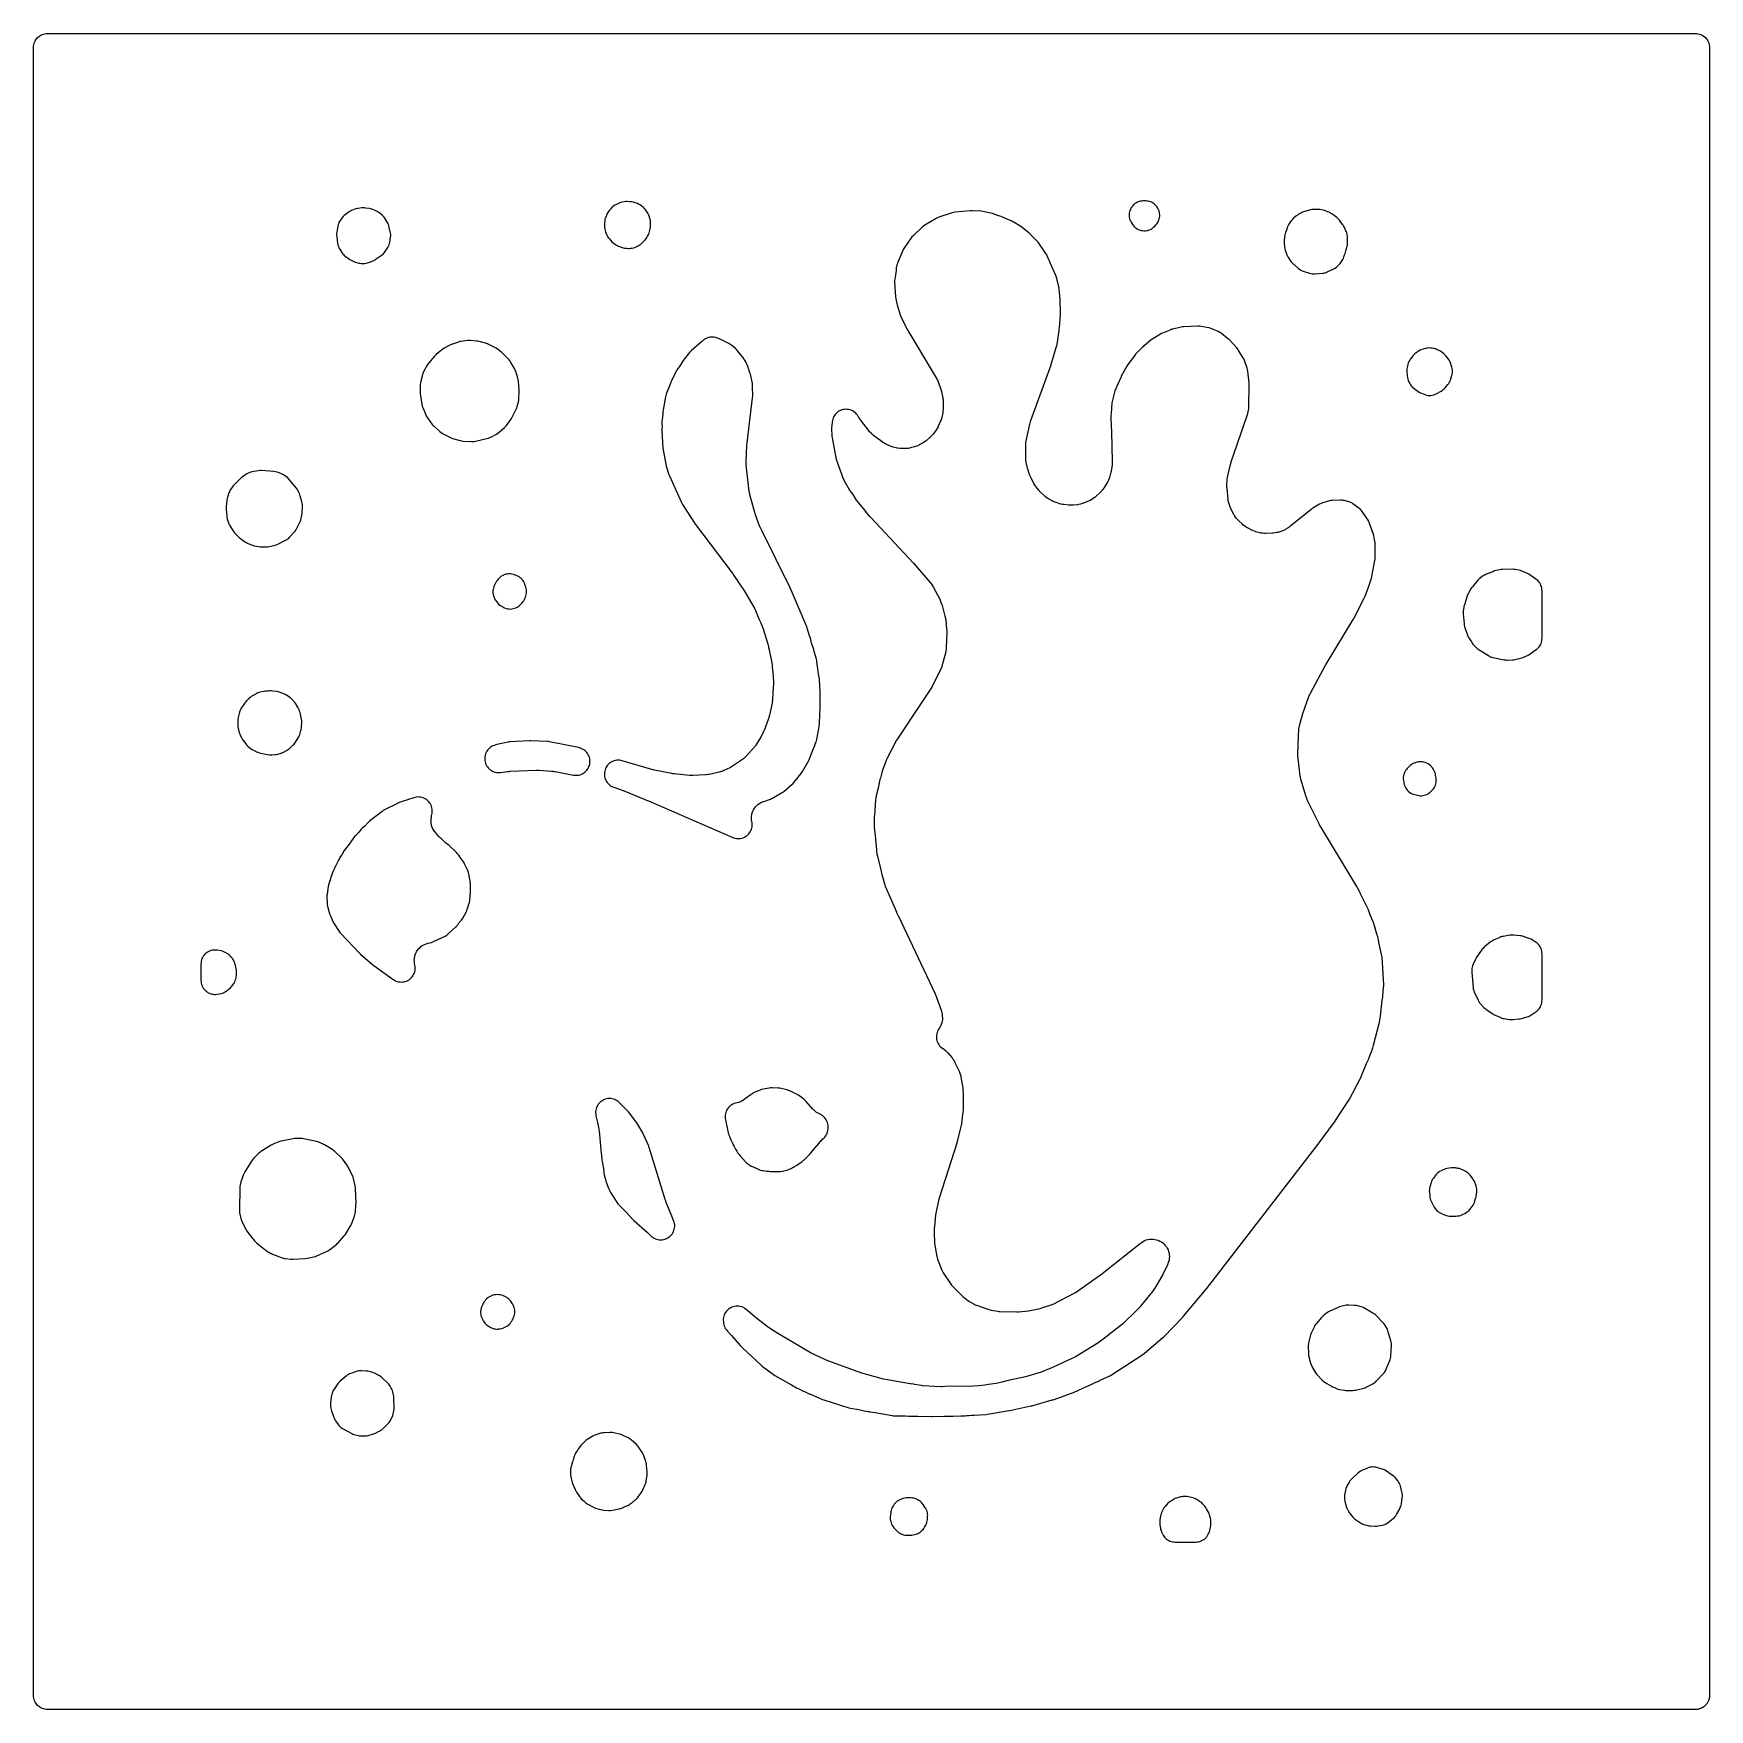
# Model space of a CAD drawing. Header units: millimetres. Extents: x 0 to 300, y 0 to 300.
import ezdxf

# ---------------------------------------------------------------- set-up
doc = ezdxf.new("R2010")
doc.units = ezdxf.units.MM
doc.layers.add('CUT', color=7, linetype='CONTINUOUS')

msp = doc.modelspace()

# ---------------------------------------------------------------- linework, layer by layer
at = {"layer": 'CUT'}
for points in [[(1.6252, -0.0395), (1.3944, 0.0431), (1.1729, 0.1479), (0.9627, 0.2738), (0.7659, 0.4198), (0.5844, 0.5844), (0.4198, 0.7659), (0.2738, 0.9627), (0.1479, 1.1729), (0.0431, 1.3944), (-0.0395, 1.6252), (-0.099, 1.8629), (-0.135, 2.1053), (-0.15, 2.4114), (-0.15, 2.927), (-0.15, 297), (-0.15, 297.5886), (-0.135, 297.8947), (-0.099, 298.1371), (-0.0395, 298.3748), (0.0431, 298.6056), (0.1479, 298.8271), (0.2738, 299.0373), (0.4198, 299.2341), (0.5844, 299.4156), (0.7659, 299.5802), (0.9627, 299.7262), (1.1729, 299.8521), (1.3944, 299.9569), (1.6252, 300.0395), (1.8629, 300.099), (2.1053, 300.135), (2.4114, 300.15), (297.5872, 300.15), (297.8933, 300.135), (298.1357, 300.099), (298.3734, 300.0395), (298.6041, 299.9569), (298.8256, 299.8521), (299.0358, 299.7262), (299.2326, 299.5802), (299.4142, 299.4156), (299.5787, 299.2341), (299.7247, 299.0373), (299.8507, 298.8271), (299.9554, 298.6056), (300.038, 298.3748), (300.0975, 298.1371), (300.1335, 297.8947), (300.1485, 297.5886), (300.1485, 297.0131), (300.1485, 2.4114), (300.1339, 2.114), (300.1297, 2.0799), (300.102, 1.893), (300.1003, 1.8816), (300.099, 1.8729), (300.0988, 1.8714), (300.0917, 1.8394), (300.0401, 1.6336), (300.0302, 1.6033), (299.9584, 1.4029), (299.9456, 1.3737), (299.8932, 1.2629), (299.8922, 1.2608), (299.8547, 1.1814), (299.8388, 1.1531), (299.838, 1.1519), (299.8352, 1.1471), (299.8173, 1.1173), (299.7299, 0.9714), (299.7105, 0.9436), (299.6986, 0.9275), (299.6934, 0.9206), (299.6729, 0.8929), (299.5852, 0.7747), (299.562, 0.7475), (299.5181, 0.6991), (299.5145, 0.6951), (299.4969, 0.6757), (299.4223, 0.5933), (299.3946, 0.5666), (299.3171, 0.4964), (299.3158, 0.4953), (299.3012, 0.482), (299.2426, 0.4289), (299.2098, 0.4029), (299.0526, 0.2863), (299.0501, 0.2845), (299.048, 0.2829), (299.0479, 0.2828), (299.0096, 0.2581), (298.9887, 0.2456), (298.9747, 0.2372), (298.9376, 0.215), (298.8402, 0.1566), (298.7957, 0.1337), (298.6213, 0.0513), (298.5703, 0.031), (298.3936, -0.0322), (298.3357, -0.0489), (298.3186, -0.0532), (298.2281, -0.0759), (298.2192, -0.0781), (298.159, -0.0932), (298.0942, -0.1052), (297.9198, -0.131), (297.8482, -0.1372), (297.5872, -0.15), (297.0112, -0.15), (2.9618, -0.15), (2.4114, -0.15), (2.1053, -0.135), (1.8629, -0.099)], [(54.3429, 262.5259), (54.394, 262.2583), (54.4739, 261.9978), (54.5817, 261.7475), (54.716, 261.5105), (55.1096, 260.8968), (55.2337, 260.7205), (55.3725, 260.5556), (55.525, 260.4032), (55.6901, 260.2645), (56.2676, 259.8205), (56.4982, 259.6628), (56.745, 259.5319), (57.2732, 259.2884), (57.4821, 259.2033), (57.6979, 259.1374), (58.1246, 259.0278), (58.3295, 258.9842), (58.5372, 258.958), (58.7465, 258.9492), (58.9287, 258.9492), (59.1881, 258.9627), (59.4447, 259.003), (59.6958, 259.0698), (60.427, 259.3056), (60.6576, 259.3927), (60.8786, 259.5021), (61.0876, 259.6328), (62.1596, 260.3786), (62.3523, 260.5271), (62.5297, 260.6937), (62.69, 260.8767), (62.8318, 261.0744), (63.3129, 261.8193), (63.4421, 262.0442), (63.5473, 262.2813), (63.6274, 262.528), (63.6815, 262.7817), (63.819, 263.643), (63.8457, 263.8874), (63.8483, 264.1332), (63.8268, 264.3781), (63.7813, 264.6198), (63.5241, 265.6921), (63.465, 265.8991), (63.3882, 266.1002), (63.2945, 266.294), (63.1844, 266.479), (62.8086, 267.0528), (62.6604, 267.256), (62.4924, 267.4433), (62.3066, 267.6128), (61.8174, 268.0156), (61.6212, 268.1617), (61.4117, 268.2879), (61.1908, 268.393), (60.6393, 268.6231), (60.4408, 268.6963), (60.2368, 268.7524), (60.0288, 268.791), (59.3602, 268.8861), (59.1421, 268.9075), (58.923, 268.9096), (58.7045, 268.8926), (58.0337, 268.8105), (57.8304, 268.7771), (57.6306, 268.7271), (57.4356, 268.6608), (56.8343, 268.4283), (56.6204, 268.3338), (56.4163, 268.2199), (56.2237, 268.0873), (55.6791, 267.6737), (55.4892, 267.5139), (55.316, 267.3361), (55.1613, 267.142), (54.8101, 266.6535), (54.6877, 266.4659), (54.5825, 266.2681), (54.4954, 266.0618), (54.4272, 265.8484), (54.3783, 265.6298), (54.1886, 264.5571), (54.1568, 264.3016), (54.1515, 264.0441), (54.1728, 263.7875)], [(102.2131, 265.114), (102.2581, 264.8753), (102.3259, 264.642), (102.4161, 264.4165), (102.5992, 264.0162), (102.7076, 263.8059), (102.8355, 263.6069), (102.9817, 263.4208), (103.3046, 263.0473), (103.4971, 262.8481), (103.7105, 262.6715), (104.117, 262.3713), (104.2898, 262.2545), (104.4717, 262.1525), (104.6614, 262.0661), (105.1217, 261.8791), (105.3242, 261.8069), (105.5321, 261.7523), (105.7439, 261.7158), (106.1525, 261.6633), (106.3801, 261.6446), (106.6084, 261.6467), (106.8355, 261.6696), (107.0949, 261.7078), (107.3503, 261.7592), (107.599, 261.8369), (107.8382, 261.94), (108.1772, 262.1076), (108.3947, 262.2289), (108.599, 262.3713), (108.7881, 262.5332), (109.2251, 262.9469), (109.3702, 263.0962), (109.5024, 263.2571), (109.6207, 263.4284), (109.8704, 263.8242), (109.9824, 264.021), (110.0762, 264.2272), (110.151, 264.4411), (110.2907, 264.9076), (110.3564, 265.1832), (110.3906, 265.4645), (110.4232, 265.9735), (110.4275, 266.1996), (110.4113, 266.4252), (110.3748, 266.6484), (110.2972, 267.0174), (110.2461, 267.2185), (110.1785, 267.4146), (110.0949, 267.6045), (109.9175, 267.9658), (109.8125, 268.1579), (109.6911, 268.3402), (109.5541, 268.5111), (109.3048, 268.7958), (109.1423, 268.9647), (108.9646, 269.1177), (108.7734, 269.2533), (108.4596, 269.4545), (108.2613, 269.5692), (108.0532, 269.6653), (107.8373, 269.7419), (107.3042, 269.9039), (107.0079, 269.9746), (106.7052, 270.0087), (106.2448, 270.0323), (105.9564, 270.0305), (105.6702, 269.9954), (105.3255, 269.9328), (105.1042, 269.8822), (104.8884, 269.8117), (104.6799, 269.7219), (104.292, 269.5335), (104.0327, 269.3879), (103.7926, 269.2125), (103.488, 268.9611), (103.2664, 268.7543), (103.0714, 268.5222), (102.8628, 268.2407), (102.7468, 268.0699), (102.6452, 267.8902), (102.5589, 267.7026), (102.3747, 267.2546), (102.2979, 267.0409), (102.2409, 266.8212), (102.2041, 266.5971), (102.1514, 266.1511), (102.1354, 265.9393), (102.1375, 265.7269), (102.1576, 265.5155)], [(123.6946, 68.3536), (123.8079, 68.138), (123.9417, 67.9343), (124.0049, 67.856), (124.0121, 67.846), (124.1909, 67.6242), (124.8935, 66.8476), (126.4814, 65.0643), (126.6451, 64.897), (126.7294, 64.8185), (126.7593, 64.7855), (126.9337, 64.6109), (127.6599, 63.9524), (130.229, 61.5609), (130.4273, 61.3946), (132.4154, 59.8957), (132.6777, 59.7227), (135.5305, 58.0882), (135.5803, 58.0581), (135.6132, 58.0386), (135.6193, 58.035), (135.6916, 57.9959), (136.662, 57.4399), (136.8454, 57.3447), (138.9264, 56.3711), (138.9873, 56.3436), (139.0011, 56.3376), (139.0464, 56.3184), (141.2314, 55.4171), (141.429, 55.3452), (145.9136, 53.9232), (146.2286, 53.8455), (147.7248, 53.5775), (148.4505, 53.4022), (148.6767, 53.3584), (149.4194, 53.25), (149.5406, 53.223), (149.5753, 53.2155), (149.5813, 53.2143), (149.727, 53.1884), (150.6813, 53.0481), (153.6748, 52.5122), (153.8843, 52.4837), (154.0954, 52.4731), (156.116, 52.4569), (156.6117, 52.4248), (156.6453, 52.4229), (156.6514, 52.4226), (156.7933, 52.4194), (158.3126, 52.4279), (160.7926, 52.3345), (160.8261, 52.3334), (160.8322, 52.3333), (160.9737, 52.3339), (163.0571, 52.4014), (164.4756, 52.39), (164.5067, 52.39), (164.5124, 52.39), (164.6435, 52.394), (165.9941, 52.471), (166.7882, 52.4755), (167.0942, 52.496), (167.4687, 52.5443), (167.9621, 52.5603), (168.2229, 52.5825), (168.4157, 52.6091), (170.5255, 52.7294), (170.7907, 52.7587), (174.6577, 53.3976), (174.7255, 53.4098), (174.7406, 53.4127), (174.7904, 53.4229), (178.5495, 54.2302), (178.5793, 54.2368), (178.5846, 54.238), (178.7091, 54.2697), (182.3863, 55.308), (182.4156, 55.3165), (182.4207, 55.318), (182.5424, 55.3573), (185.9971, 56.5738), (186.2099, 56.66), (187.8549, 57.4153), (189.4623, 58.1389), (189.9697, 58.3523), (190.2153, 58.4718), (190.2727, 58.5037), (190.6509, 58.674), (190.8598, 58.78), (190.9985, 58.8589), (192.6891, 59.6351), (193.0086, 59.8112), (198.645, 63.4759), (198.9032, 63.6685), (202.1955, 66.4724), (202.3705, 66.6365), (205.78, 70.1572), (205.8043, 70.1826), (205.8087, 70.1872), (205.9071, 70.2981), (209.9656, 75.1561), (210.0006, 75.199), (210.0083, 75.2086), (210.0334, 75.2406), (229.6006, 100.5816), (229.6168, 100.6027), (229.6328, 100.624), (229.6527, 100.6506), (233.0528, 105.2791), (233.0681, 105.3002), (233.0709, 105.304), (233.133, 105.3946), (235.5083, 109.0264), (235.62, 109.2146), (237.4944, 112.7148), (237.6007, 112.9395), (238.7032, 115.6051), (239.0879, 116.4107), (239.1877, 116.651), (239.5039, 117.541), (239.7188, 118.0606), (239.8335, 118.4077), (239.8854, 118.6145), (239.8953, 118.6425), (239.9612, 118.8582), (241.0174, 122.9747), (241.0774, 123.2929), (241.0946, 123.4336), (241.1643, 123.7114), (241.2263, 124.0634), (241.523, 126.9406), (241.5904, 127.4923), (241.604, 127.7252), (241.7638, 129.275), (241.7764, 129.4773), (241.7726, 129.68), (241.4777, 134.6324), (241.4533, 134.8622), (241.4078, 135.0887), (241.1946, 135.9435), (240.9259, 137.2671), (240.8402, 137.8357), (240.7942, 138.0663), (240.7268, 138.2915), (240.5529, 138.7866), (240.2166, 139.8655), (240.0134, 140.6804), (239.9453, 140.9072), (239.856, 141.1266), (239.34, 142.2401), (239.0335, 143.1126), (238.9159, 143.392), (237.6397, 145.9738), (237.6225, 146.0079), (237.6193, 146.0141), (237.541, 146.1551), (237.4728, 146.2692), (237.0944, 147.0857), (236.9623, 147.3333), (230.4809, 157.9945), (230.4729, 158.0095), (230.4548, 158.0432), (230.3401, 158.2567), (230.2013, 158.5149), (229.1774, 160.5749), (228.2002, 162.6281), (227.8379, 163.5817), (226.9779, 166.3503), (226.9308, 166.5151), (226.923, 166.5448), (226.8517, 166.8799), (226.8467, 166.9101), (226.8226, 167.0798), (226.4371, 170.3216), (226.4149, 170.5917), (226.4064, 170.7754), (226.4037, 171.0464), (226.4879, 174.2504), (226.5788, 175.4888), (226.5849, 175.5508), (226.726, 176.3159), (227.2762, 178.3085), (228.3614, 181.3484), (228.402, 181.4554), (228.6135, 181.9045), (228.6449, 181.9712), (228.6492, 181.9804), (231.3503, 186.9547), (231.3943, 187.0334), (231.4248, 187.0866), (231.4707, 187.1642), (236.3335, 195.1755), (236.3529, 195.2079), (236.3564, 195.2138), (236.4325, 195.3536), (238.3316, 199.1224), (238.4303, 199.3444), (239.0617, 200.9746), (239.0709, 200.9987), (239.0726, 201.0032), (239.1085, 201.1057), (239.5849, 202.5638), (239.6668, 202.8855), (240.1955, 205.744), (240.2267, 205.9701), (240.2372, 206.1981), (240.2377, 208.7063), (240.2279, 208.9281), (240.1985, 209.1481), (240.0136, 210.1792), (239.9681, 210.3835), (239.9056, 210.5832), (239.1983, 212.5521), (239.1138, 212.7579), (239.0113, 212.9555), (238.8917, 213.1432), (237.9148, 214.5349), (237.7426, 214.7532), (237.5473, 214.9511), (237.3312, 215.126), (236.2664, 215.8942), (236.0565, 216.0302), (235.8341, 216.1445), (235.6013, 216.236), (235.3606, 216.3039), (234.6741, 216.4607), (234.4707, 216.4984), (234.2648, 216.5191), (234.058, 216.5228), (232.5432, 216.4868), (232.3134, 216.4708), (232.0861, 216.4336), (231.8631, 216.3757), (230.8168, 216.0517), (230.5456, 215.9502), (230.288, 215.8181), (229.0783, 215.106), (228.9173, 215.0028), (228.7647, 214.8876), (225.1474, 211.9324), (224.9607, 211.7893), (224.8307, 211.6961), (224.635, 211.5648), (224.2665, 211.3341), (224.1216, 211.2478), (224.0954, 211.233), (223.819, 211.0928), (223.5312, 210.978), (223.5027, 210.9681), (223.3422, 210.9163), (222.8337, 210.7647), (222.6757, 210.7214), (222.6472, 210.7142), (222.3521, 210.6537), (222.0529, 210.6192), (222.0237, 210.6171), (221.86, 210.609), (220.6267, 210.5752), (220.4596, 210.5743), (220.4297, 210.5748), (220.1231, 210.5938), (219.8194, 210.6399), (219.7901, 210.6457), (219.6269, 210.6818), (219.0399, 210.8254), (218.8238, 210.8852), (218.7857, 210.897), (218.3664, 211.0546), (218.33, 211.0708), (218.1281, 211.1681), (217.3466, 211.5741), (217.1884, 211.6611), (217.1605, 211.6774), (216.882, 211.858), (216.6222, 212.0645), (216.598, 212.0858), (216.4651, 212.2081), (215.6931, 212.9537), (215.5581, 213.091), (215.5347, 213.1161), (215.3067, 213.3867), (215.1077, 213.6793), (215.0898, 213.7086), (214.9941, 213.8757), (214.4737, 214.8405), (214.3778, 215.031), (214.3617, 215.0655), (214.2032, 215.4614), (214.1911, 215.4974), (214.129, 215.7015), (214.0289, 216.0674), (213.9918, 216.2147), (213.9857, 216.2413), (213.9295, 216.5398), (213.9256, 216.5667), (213.9066, 216.7175), (213.7048, 218.633), (213.6861, 218.9061), (213.6802, 219.0917), (213.6814, 219.3654), (213.7109, 220.0816), (213.7232, 220.2674), (213.7262, 220.3005), (213.7782, 220.669), (213.7845, 220.7017), (213.8242, 220.8836), (214.3271, 222.9412), (214.3725, 223.1097), (214.406, 223.2234), (214.4591, 223.3896), (217.3276, 231.6885), (217.3848, 231.8778), (217.4268, 232.071), (217.5823, 232.9526), (217.6092, 233.1521), (217.62, 233.3531), (217.6725, 237.24), (217.6562, 237.5611), (217.4137, 239.6568), (217.3684, 239.9219), (217.2949, 240.1807), (216.8154, 241.5784), (216.7047, 241.8485), (216.5633, 242.1038), (215.7117, 243.4498), (215.584, 243.633), (215.4404, 243.8041), (214.1185, 245.2435), (213.9682, 245.3938), (213.8056, 245.5308), (212.638, 246.433), (212.3876, 246.6032), (212.1185, 246.742), (210.9746, 247.2466), (210.7036, 247.3478), (210.4228, 247.4171), (209.0404, 247.6741), (208.7654, 247.7096), (208.4883, 247.7145), (205.9552, 247.6181), (205.7108, 247.5968), (205.4697, 247.5516), (203.9958, 247.1998), (203.8117, 247.1483), (203.6319, 247.0829), (202.1413, 246.4747), (201.9651, 246.3947), (201.7956, 246.3013), (200.4107, 245.467), (200.1116, 245.2554), (198.7689, 244.1496), (198.5574, 243.954), (197.3192, 242.6682), (197.1014, 242.4088), (195.9446, 240.8255), (195.7775, 240.5641), (194.7604, 238.7319), (194.6609, 238.5322), (194.3599, 237.8537), (194.3034, 237.7452), (194.1769, 237.4698), (194.1013, 237.2706), (193.7505, 236.4799), (193.6796, 236.302), (193.6225, 236.1192), (193.1687, 234.4422), (193.1203, 234.2256), (193.0913, 234.0056), (192.9189, 232.021), (192.9102, 231.7456), (192.9118, 231.6775), (192.8906, 231.4225), (192.8842, 231.1124), (192.9798, 228.7959), (193.1059, 223.4581), (193.1057, 223.2723), (193.1024, 223.146), (193.093, 222.9604), (193.0455, 222.3338), (193.027, 222.1492), (193.0228, 222.1163), (192.9584, 221.751), (192.9511, 221.7187), (192.9054, 221.5388), (192.6419, 220.5994), (192.5898, 220.4294), (192.583, 220.4088), (192.4675, 220.1307), (192.4036, 219.9925), (192.3998, 219.9844), (192.3995, 219.9839), (192.3995, 219.9838), (192.3419, 219.8702), (192.1921, 219.5925), (191.7173, 218.8318), (191.6332, 218.703), (191.6177, 218.6803), (191.4488, 218.4534), (191.262, 218.2412), (191.2429, 218.2213), (191.1344, 218.1124), (190.1394, 217.1538), (190.0092, 217.0342), (189.9854, 217.0134), (189.7312, 216.8109), (189.4828, 216.6489), (189.1952, 216.4977), (189.1665, 216.4844), (189.0046, 216.4134), (187.967, 215.9875), (187.803, 215.9246), (187.7734, 215.9141), (187.4644, 215.8199), (187.148, 215.7551), (187.117, 215.7502), (186.9428, 215.7272), (186.1787, 215.6441), (185.9702, 215.6273), (185.9329, 215.6253), (185.5146, 215.6267), (185.4774, 215.6289), (185.2689, 215.6471), (184.5159, 215.734), (184.3411, 215.7583), (184.3099, 215.7634), (183.9647, 215.8367), (183.9341, 215.8447), (183.7645, 215.8934), (183.0943, 216.1031), (182.8965, 216.1711), (182.8616, 216.1842), (182.479, 216.3527), (182.4458, 216.3696), (182.2621, 216.4696), (181.6906, 216.8017), (181.5295, 216.9008), (181.5012, 216.9192), (181.1952, 217.141), (181.1689, 217.1622), (181.0246, 217.2844), (180.4744, 217.775), (180.3509, 217.8901), (180.3293, 217.9112), (180.0986, 218.1575), (180.079, 218.1805), (179.9722, 218.3112), (179.4642, 218.9622), (179.3567, 219.107), (179.3381, 219.1333), (179.1513, 219.4271), (178.9542, 219.7994), (178.6103, 220.4758), (178.501, 220.7106), (178.4323, 220.8725), (178.3395, 221.1143), (177.9936, 222.1172), (177.9487, 222.2563), (177.9411, 222.2814), (177.8676, 222.5643), (177.862, 222.5899), (177.8336, 222.7333), (177.6697, 223.6547), (177.6482, 226.3188), (177.6504, 226.4808), (177.6514, 226.5097), (177.6768, 226.8327), (177.6802, 226.8602), (178.3733, 230.1573), (178.4365, 230.4131), (178.4855, 230.585), (178.5665, 230.8357), (182.1696, 240.7753), (182.1785, 240.8002), (182.1801, 240.8047), (182.2145, 240.9105), (183.1631, 244.0583), (183.242, 244.4103), (183.6196, 246.9379), (183.6355, 247.1331), (183.6459, 247.1882), (183.6812, 247.455), (183.8654, 249.8235), (183.8723, 250.0723), (183.8232, 252.3093), (183.7942, 252.6377), (183.7194, 253.1197), (183.6293, 254.3658), (183.6065, 254.5672), (183.5675, 254.7661), (183.2173, 256.233), (183.1577, 256.4418), (183.0803, 256.6446), (182.033, 259.0668), (181.9526, 259.266), (181.8702, 259.4486), (181.8601, 259.4668), (181.5033, 260.2922), (181.3906, 260.5202), (181.2553, 260.7356), (179.8496, 262.7399), (179.7245, 262.9035), (179.5863, 263.0562), (178.4974, 264.1647), (178.2641, 264.3742), (176.9834, 265.3864), (176.7484, 265.5511), (175.3966, 266.3872), (175.2058, 266.494), (175.0064, 266.5837), (173.9868, 266.9898), (173.2411, 267.3408), (173.0125, 267.4348), (172.7758, 267.5059), (172.5521, 267.5611), (171.8323, 267.8478), (171.6156, 267.9227), (171.393, 267.9775), (169.9337, 268.2665), (169.5971, 268.3096), (168.1171, 268.398), (167.9204, 268.402), (167.7239, 268.3905), (164.9784, 268.1211), (164.7092, 268.0797), (164.4461, 268.0094), (162.0857, 267.2381), (161.8319, 267.1396), (161.5903, 267.0141), (159.5522, 265.8098), (159.3274, 265.66), (159.12, 265.4868), (157.4382, 263.9202), (157.251, 263.7259), (157.0858, 263.5126), (155.801, 261.6541), (155.6591, 261.4229), (155.543, 261.1777), (154.8202, 259.4081), (154.7391, 259.2353), (154.6302, 258.9629), (154.5539, 258.6795), (154.4465, 258.1607), (154.4085, 257.9171), (154.3965, 257.7035), (154.1558, 256.1627), (154.1285, 255.8932), (154.1306, 255.6224), (154.2951, 252.9626), (154.3424, 252.609), (154.5111, 251.7962), (154.575, 251.5513), (155.1472, 249.7392), (155.2672, 249.4315), (156.1978, 247.4451), (156.3215, 247.2134), (161.5929, 238.4827), (161.6799, 238.3307), (161.6948, 238.3032), (161.847, 237.9879), (161.8593, 237.9591), (161.8815, 237.9034), (162.4866, 236.2129), (162.5117, 236.1372), (162.5164, 236.1179), (162.5485, 235.9729), (162.7727, 234.8552), (162.7743, 234.8457), (162.7963, 234.7061), (162.7981, 234.6948), (162.8053, 234.6491), (162.8146, 234.59), (162.8467, 234.261), (162.8483, 234.2273), (162.8524, 234.0388), (162.8493, 233.0506), (162.8435, 232.8549), (162.8416, 232.82), (162.7995, 232.4308), (162.7939, 232.3963), (162.7577, 232.2038), (162.5771, 231.3653), (162.5303, 231.1727), (162.521, 231.1385), (162.3972, 230.7621), (162.3844, 230.7292), (162.3077, 230.5464), (161.9583, 229.7715), (161.8731, 229.5949), (161.857, 229.5637), (161.6594, 229.225), (161.6402, 229.1958), (161.5283, 229.0346), (161.0544, 228.3885), (160.9205, 228.2167), (160.8958, 228.1868), (160.5994, 227.8681), (160.5713, 227.8412), (160.4097, 227.6952), (159.8611, 227.2279), (159.7104, 227.1061), (159.683, 227.0851), (159.3639, 226.8657), (159.3344, 226.8476), (159.1667, 226.7506), (158.5675, 226.4241), (158.4287, 226.3522), (158.4036, 226.3398), (158.1407, 226.2238), (157.869, 226.1301), (157.8421, 226.1221), (157.6915, 226.0804), (156.9948, 225.9035), (156.8312, 225.8658), (156.8018, 225.8597), (156.5523, 225.8196), (156.1849, 225.7892), (156.1594, 225.7885), (155.9916, 225.7881), (155.3376, 225.8011), (155.1231, 225.8115), (155.085, 225.8144), (154.6597, 225.8719), (154.6221, 225.8792), (154.4126, 225.9261), (153.8912, 226.0586), (153.7425, 226.0997), (153.7161, 226.1076), (153.4244, 226.2078), (153.3986, 226.2179), (153.2561, 226.277), (152.698, 226.5218), (152.5015, 226.6149), (152.467, 226.6325), (152.0919, 226.852), (152.0596, 226.8735), (151.8822, 226.9992), (150.3658, 228.141), (150.238, 228.2417), (150.2156, 228.2602), (149.9932, 228.4601), (149.7889, 228.6785), (149.77, 228.7006), (149.6668, 228.8264), (148.0035, 230.9473), (147.9075, 231.0752), (147.8908, 231.0985), (147.7156, 231.3661), (147.7009, 231.3907), (147.6133, 231.5453), (147.4843, 231.7492), (147.3362, 231.9397), (147.1705, 232.1151), (146.9886, 232.2737), (146.7923, 232.414), (146.5834, 232.5347), (146.3639, 232.6347), (146.1357, 232.7131), (145.901, 232.7691), (145.662, 232.8023), (145.4209, 232.8122), (145.18, 232.7989), (144.9415, 232.7624), (144.7076, 232.7031), (144.4806, 232.6215), (144.2624, 232.5184), (144.0552, 232.3948), (143.8609, 232.2517), (143.6813, 232.0906), (143.5181, 231.9129), (143.3727, 231.7204), (143.2466, 231.5147), (143.1409, 231.2978), (143.0566, 231.0717), (142.9945, 230.8385), (142.9551, 230.6005), (142.8652, 229.8253), (142.85, 229.6231), (142.8512, 229.4204), (142.9161, 228.0326), (142.955, 227.6948), (143.546, 224.4986), (143.5803, 224.3021), (143.6366, 224.0543), (143.6732, 223.9459), (143.6913, 223.8877), (144.9412, 220.384), (145.0205, 220.1881), (145.1162, 219.9996), (145.9911, 218.4421), (146.1709, 218.1662), (146.6435, 217.5362), (147.0827, 216.823), (147.2782, 216.5488), (148.5224, 215.0315), (149.1017, 214.2593), (149.2798, 214.0473), (149.6683, 213.634), (149.7363, 213.551), (149.7572, 213.5259), (149.761, 213.5214), (149.8526, 213.4185), (157.5454, 205.2431), (160.4793, 201.8728), (160.6153, 201.7072), (160.6386, 201.6771), (160.7788, 201.4731), (161.1093, 200.9118), (162.2155, 198.8266), (162.306, 198.6442), (162.3104, 198.6346), (162.5633, 197.9214), (162.575, 197.8883), (162.5757, 197.8863), (162.5762, 197.885), (163.1663, 195.7567), (163.2047, 195.6061), (163.211, 195.579), (163.269, 195.2737), (163.273, 195.2462), (163.2925, 195.092), (163.4624, 193.4748), (163.4805, 193.2158), (163.4868, 193.0398), (163.487, 192.7801), (163.3966, 190.1082), (163.3837, 189.9004), (163.3804, 189.8634), (163.3245, 189.4799), (163.3036, 189.3887), (163.3007, 189.3761), (163.2753, 189.2645), (163.2464, 189.138), (162.6312, 186.7869), (162.6178, 186.7409), (162.5761, 186.647), (161.4222, 184.2266), (160.8294, 183.0766), (160.8022, 183.0318), (158.5598, 179.6055), (154.6325, 173.7528), (154.4917, 173.5156), (152.8276, 170.324), (152.7092, 170.061), (151.9206, 167.9984), (151.8236, 167.6841), (151.5926, 166.713), (151.5142, 166.4807), (151.4368, 166.1975), (151.1759, 164.9613), (150.7917, 163.3463), (150.7504, 163.1317), (150.7281, 162.9143), (150.6108, 160.9172), (150.5185, 160.0648), (150.5042, 159.8298), (150.4914, 158.8855), (150.4608, 158.3645), (150.4572, 158.1592), (150.4704, 157.9543), (150.631, 156.4397), (150.895, 153.8719), (150.9186, 153.7263), (150.9825, 153.1244), (151.0457, 152.7716), (151.6821, 150.2698), (151.8104, 149.6958), (151.8719, 149.4705), (151.9352, 149.2752), (152.3153, 147.7809), (152.3733, 147.5864), (152.4469, 147.3972), (154.2389, 143.2915), (154.4833, 142.6982), (154.4946, 142.6713), (154.4965, 142.6668), (154.547, 142.5558), (154.6786, 142.2841), (154.7232, 142.1819), (154.7548, 142.1124), (161.3966, 128.0803), (161.4747, 127.9038), (161.5246, 127.7825), (161.5935, 127.6021), (162.4602, 125.1449), (162.5126, 124.985), (162.5214, 124.9561), (162.6044, 124.6299), (162.6105, 124.6005), (162.641, 124.4349), (162.6618, 124.3056), (162.686, 124.1278), (162.6896, 124.096), (162.7106, 123.767), (162.7011, 123.4663), (162.6628, 123.168), (162.5962, 122.8747), (162.5019, 122.589), (162.3808, 122.3137), (162.2339, 122.0513), (162.0708, 121.8159), (161.9386, 121.603), (161.8284, 121.378), (161.7412, 121.143), (161.678, 120.9005), (161.6394, 120.6528), (161.6258, 120.4026), (161.6373, 120.1522), (161.6739, 119.9042), (161.735, 119.6612), (161.8202, 119.4255), (161.9286, 119.1995), (162.0591, 118.9855), (162.2103, 118.7857), (162.3808, 118.6019), (162.5688, 118.4362), (162.7724, 118.2901), (162.8187, 118.2604), (162.9749, 118.1541), (163.0023, 118.1344), (163.2739, 117.918), (163.5223, 117.6754), (163.5453, 117.6506), (163.6701, 117.5088), (164.4413, 116.5865), (164.5388, 116.4648), (164.5558, 116.4427), (164.7208, 116.2082), (164.8657, 115.9609), (164.8788, 115.9363), (164.9491, 115.7971), (165.7071, 114.2154), (165.7819, 114.049), (165.7946, 114.019), (165.9094, 113.704), (165.9931, 113.3793), (165.9997, 113.3474), (166.0323, 113.1679), (166.3373, 111.2152), (166.3698, 110.9425), (166.385, 110.7569), (166.3973, 110.4826), (166.422, 107.5741), (166.4159, 107.3253), (166.4061, 107.1567), (166.3835, 106.9088), (166.1311, 104.8882), (166.0969, 104.6683), (166.0693, 104.5197), (166.0222, 104.3021), (165.3639, 101.647), (165.3328, 101.5297), (165.3104, 101.4503), (165.2755, 101.3341), (162.1433, 91.4801), (162.0845, 91.2615), (161.5319, 88.7576), (161.4877, 88.4883), (161.262, 86.406), (161.2476, 86.1091), (161.2573, 85.2223), (161.2532, 84.9971), (161.2561, 84.9238), (161.2516, 84.6751), (161.2558, 84.4792), (161.2666, 84.3702), (161.2736, 83.7349), (161.2842, 83.5308), (161.3114, 83.3283), (161.7224, 80.9973), (161.7758, 80.7616), (161.8517, 80.5322), (162.6108, 78.5629), (162.7221, 78.3152), (162.8596, 78.081), (164.0777, 76.2432), (164.209, 76.063), (164.3559, 75.8953), (166.0988, 74.0752), (166.2322, 73.9459), (166.3749, 73.8268), (167.2604, 73.1418), (167.5546, 72.9459), (168.3844, 72.4742), (168.5878, 72.3706), (168.7998, 72.2859), (171.0524, 71.5038), (171.2512, 71.4439), (171.4543, 71.4007), (172.6065, 71.2052), (172.7939, 71.1806), (172.9826, 71.1703), (176.0457, 71.1188), (176.3249, 71.1298), (178.1377, 71.3025), (178.4171, 71.3452), (180.2239, 71.7268), (180.4904, 71.7987), (182.1805, 72.3561), (182.3604, 72.4232), (182.5347, 72.504), (186.4443, 74.5012), (186.7567, 74.6909), (191.4695, 78.0457), (191.4904, 78.0607), (191.4941, 78.0634), (191.5805, 78.1292), (198.1988, 83.3983), (198.348, 83.511), (198.3751, 83.5305), (198.6641, 83.7168), (198.9433, 83.8597), (199.2354, 83.974), (199.5374, 84.0586), (199.8463, 84.1128), (200.1591, 84.1359), (200.4727, 84.1277), (200.7838, 84.0883), (201.0895, 84.0181), (201.3867, 83.9179), (201.6724, 83.7885), (201.9438, 83.6313), (202.1982, 83.4478), (202.4331, 83.24), (202.6461, 83.0097), (202.835, 82.7594), (202.9981, 82.4915), (203.1338, 82.2087), (203.2405, 81.9138), (203.3174, 81.6097), (203.3635, 81.2995), (203.3786, 80.9862), (203.3623, 80.673), (203.315, 80.3629), (203.237, 80.0591), (203.1187, 79.7363), (203.1057, 79.7055), (203.0284, 79.5352), (202.1816, 77.7864), (202.1069, 77.6404), (202.054, 77.5423), (201.973, 77.3996), (200.8104, 75.4533), (200.4439, 74.894), (200.3322, 74.7444), (198.1609, 72.0333), (198.0603, 71.9198), (198.0244, 71.8793), (198.0198, 71.8741), (198.0177, 71.8718), (197.9159, 71.7569), (197.8722, 71.7075), (197.869, 71.7039), (197.5017, 71.3284), (195.0229, 68.9483), (193.881, 68.0562), (193.7946, 67.9886), (192.2129, 66.7529), (190.573, 65.4718), (186.5546, 63.0114), (182.4228, 61.1118), (180.3762, 60.2673), (177.602, 59.443), (174.5121, 58.7672), (173.3587, 58.515), (173.1275, 58.4644), (172.3208, 58.288), (170.9347, 58.0576), (170.9233, 58.0562), (170.2802, 57.9809), (169.7594, 57.9199), (169.2333, 57.8583), (168.2675, 57.8023), (163.2123, 57.698), (162.6397, 57.6862), (162.4669, 57.6827), (159.1372, 57.8529), (158.9523, 57.8843), (158.5619, 57.9507), (157.7166, 58.0943), (157.5696, 58.1193), (156.9983, 58.2164), (156.9409, 58.2261), (155.2235, 58.518), (152.8979, 58.9132), (152.1684, 59.0372), (148.2632, 60.1132), (142.1924, 62.3305), (139.1847, 63.7146), (138.9929, 63.8266), (138.9006, 63.8806), (138.8927, 63.8852), (135.972, 65.5917), (133.1958, 67.2138), (131.52, 68.3085), (131.4092, 68.3837), (131.3348, 68.4362), (131.2267, 68.5154), (129.7441, 69.6427), (127.5684, 71.5136), (127.3718, 71.6664), (127.161, 71.7988), (126.938, 71.9096), (126.7051, 71.9977), (126.4646, 72.0621), (126.2188, 72.1023), (125.9703, 72.1179), (125.7215, 72.1087), (125.4749, 72.0748), (125.2328, 72.0165), (124.9977, 71.9344), (124.772, 71.8293), (124.5578, 71.7023), (124.3573, 71.5546), (124.1725, 71.3878), (124.0053, 71.2033), (123.8572, 71.0032), (123.7297, 70.7893), (123.6242, 70.5638), (123.5416, 70.3289), (123.4828, 70.0869), (123.4483, 69.8403), (123.4386, 69.5915), (123.4536, 69.343), (123.4683, 69.2519), (123.4871, 69.052), (123.5334, 68.8128), (123.6028, 68.5793)], [(201.3426, 266.4121), (201.395, 266.5211), (201.4886, 266.7426), (201.5606, 266.972), (201.6101, 267.2072), (201.6368, 267.4462), (201.6405, 267.6866), (201.621, 267.9262), (201.5787, 268.1629), (201.5137, 268.3944), (201.4269, 268.6185), (201.3189, 268.8333), (201.1908, 269.0368), (201.1588, 269.0825), (201.012, 269.2724), (200.8476, 269.4474), (200.6672, 269.6057), (200.4724, 269.7461), (200.2651, 269.8671), (200.0471, 269.9677), (199.8205, 270.0469), (199.5873, 270.104), (199.3497, 270.1385), (199.1099, 270.15), (198.6891, 270.15), (198.451, 270.1386), (198.215, 270.1046), (197.9833, 270.0483), (197.758, 269.9701), (197.5413, 269.8709), (197.3349, 269.7514), (197.1409, 269.6129), (196.9609, 269.4565), (196.7967, 269.2836), (196.6497, 269.0959), (196.6228, 269.0579), (196.4946, 268.8576), (196.386, 268.6459), (196.298, 268.4249), (196.2315, 268.1965), (196.1869, 267.9629), (196.1648, 267.726), (196.1653, 267.4882), (196.1883, 267.2514), (196.2338, 267.0179), (196.3013, 266.7898), (196.3901, 266.5692), (196.4995, 266.358), (196.6285, 266.1581), (196.8513, 265.8464), (197.0078, 265.6493), (197.1832, 265.469), (197.376, 265.3072), (197.584, 265.1656), (197.8052, 265.0456), (198.0373, 264.9484), (198.278, 264.8751), (198.5249, 264.8264), (198.7754, 264.8027), (199.0271, 264.8044), (199.2773, 264.8313), (199.5235, 264.8832), (199.7632, 264.9597), (199.9941, 265.0598), (200.2137, 265.1826), (200.4199, 265.3269), (200.6105, 265.4912), (200.8149, 265.6862), (200.9709, 265.8491), (201.1116, 266.0253), (201.2358, 266.2135)], [(223.9874, 263.4309), (223.9574, 263.2313), (223.933, 262.9916), (223.9319, 262.7507), (223.954, 262.5107), (224.0828, 261.5964), (224.1381, 261.3186), (224.2246, 261.0488), (224.4471, 260.4693), (224.5353, 260.267), (224.5659, 260.2108), (224.5753, 260.189), (224.6965, 259.9703), (224.9897, 259.499), (225.1356, 259.2891), (225.3023, 259.0951), (225.4879, 258.9192), (226.5333, 258.0253), (226.7239, 257.8776), (226.9278, 257.749), (227.1431, 257.6406), (227.3679, 257.5535), (228.4585, 257.1902), (228.71, 257.1207), (228.9673, 257.0779), (229.2276, 257.0621), (229.4882, 257.0735), (230.8137, 257.2011), (231.0281, 257.2312), (231.239, 257.2797), (231.445, 257.3462), (231.6445, 257.4304), (232.8159, 257.9853), (233.0669, 258.1224), (233.3007, 258.2872), (233.5141, 258.4776), (233.8312, 258.795), (233.9748, 258.9516), (234.1047, 259.1198), (234.2198, 259.2984), (234.4255, 259.6496), (234.5471, 259.8848), (234.6431, 260.1317), (234.7597, 260.4863), (234.7781, 260.5209), (234.8724, 260.7516), (234.9433, 260.9905), (234.9933, 261.1961), (235.1935, 261.8043), (235.2548, 262.0241), (235.2959, 262.2484), (235.3163, 262.4756), (235.316, 262.7037), (235.313, 262.7677), (235.3155, 262.8067), (235.3181, 263.2922), (235.3105, 263.5019), (235.2853, 263.7102), (235.2087, 264.1771), (235.162, 264.3987), (235.0955, 264.6152), (235.0096, 264.8248), (234.7484, 265.3878), (234.6377, 265.5994), (234.5074, 265.7994), (234.3956, 265.9395), (233.8441, 266.6844), (233.7062, 266.8546), (233.5539, 267.012), (233.3885, 267.1555), (232.6705, 267.725), (232.4729, 267.8667), (232.2624, 267.9885), (232.0411, 268.0893), (231.1816, 268.4312), (230.9125, 268.521), (230.635, 268.5796), (230.3527, 268.6065), (229.4068, 268.6426), (229.1494, 268.6391), (228.8938, 268.6092), (228.6425, 268.5532), (227.5952, 268.2623), (227.3963, 268.198), (227.2035, 268.1173), (227.0182, 268.0208), (226.4488, 267.6935), (226.2413, 267.5601), (226.0479, 267.4069), (225.5598, 266.9796), (225.3655, 266.7897), (225.1928, 266.5799), (224.9069, 266.1911), (224.7639, 265.9739), (224.6443, 265.7429), (224.5493, 265.5008), (224.3619, 264.9389), (224.2825, 264.7629), (224.198, 264.5503), (224.1333, 264.3308), (224.089, 264.1063), (224.0889, 264.1054), (224.0479, 263.9589), (224.0052, 263.7175), (223.9865, 263.4731)], [(69.5145, 233.3841), (69.6073, 233.1205), (70.1521, 231.8124), (70.2814, 231.5473), (70.441, 231.2993), (71.3077, 230.1123), (71.4773, 229.9045), (71.6682, 229.716), (72.6736, 228.8245), (72.9014, 228.6451), (73.1485, 228.4932), (74.4252, 227.8069), (74.675, 227.6899), (74.9361, 227.6011), (76.3183, 227.2149), (76.585, 227.1559), (76.8566, 227.1264), (78.2978, 227.0487), (78.5387, 227.0474), (78.7787, 227.0692), (79.0154, 227.114), (81.2927, 227.6602), (81.4982, 227.7189), (81.698, 227.7949), (81.8906, 227.8878), (82.8174, 228.3845), (83.069, 228.5391), (83.3007, 228.7224), (84.258, 229.5764), (84.4289, 229.7443), (84.5831, 229.9278), (85.3858, 230.9824), (85.5227, 231.1816), (85.6397, 231.3931), (86.3508, 232.8385), (86.4471, 233.061), (86.5215, 233.2919), (86.7492, 234.1375), (86.8053, 234.4017), (86.8325, 234.6703), (86.894, 235.9794), (86.8872, 236.3151), (86.7496, 237.8844), (86.7121, 238.1483), (86.6468, 238.4068), (86.2755, 239.6035), (86.1724, 239.8778), (86.0379, 240.1382), (85.4001, 241.2133), (85.2472, 241.4414), (85.0702, 241.6514), (84.0853, 242.6975), (83.9347, 242.8445), (83.7722, 242.9784), (82.7529, 243.7485), (82.5323, 243.8974), (82.2972, 244.0221), (81.2194, 244.5216), (81.0201, 244.6038), (80.8144, 244.6684), (79.6817, 244.9716), (79.4465, 245.0225), (79.2074, 245.0506), (78.0597, 245.1298), (77.8209, 245.1348), (77.5828, 245.1171), (76.4634, 244.9796), (76.2246, 244.9384), (75.9909, 244.8743), (74.8977, 244.5167), (74.682, 244.4349), (74.4748, 244.3336), (73.4014, 243.7461), (73.1939, 243.6191), (72.9998, 243.4725), (71.9717, 242.6145), (71.8176, 242.4746), (71.6757, 242.3223), (70.6663, 241.145), (70.5005, 240.9289), (70.3593, 240.6961), (69.7377, 239.5328), (69.6115, 239.2579), (69.5194, 238.9697), (69.2329, 237.841), (69.178, 237.5563), (69.1564, 237.2672), (69.1316, 235.7681), (69.1387, 235.534), (69.1677, 235.3016), (69.4516, 233.6565)], [(104.3908, 169.9516), (104.1512, 169.9166), (103.9161, 169.8586), (103.6877, 169.7781), (103.4682, 169.6759), (103.2596, 169.5529), (103.0639, 169.4103), (102.8829, 169.2495), (102.7183, 169.0719), (102.5716, 168.8792), (102.4443, 168.6732), (102.3375, 168.4559), (102.2523, 168.2292), (102.1893, 167.9954), (102.1493, 167.7566), (102.1326, 167.515), (102.1393, 167.2729), (102.1694, 167.0327), (102.2226, 166.7965), (102.2984, 166.5665), (102.3961, 166.3449), (102.5148, 166.1339), (102.6534, 165.9353), (102.8105, 165.751), (102.9847, 165.5828), (103.1744, 165.4323), (103.3777, 165.3008), (103.5928, 165.1895), (103.8176, 165.0997), (105.4961, 164.5214), (105.6062, 164.4815), (105.6806, 164.4532), (105.7893, 164.41), (109.9862, 162.6639), (110.0126, 162.6528), (110.0304, 162.6452), (110.0567, 162.6339), (125.128, 156.0926), (125.3537, 156.0074), (125.5866, 155.9442), (125.8245, 155.9039), (126.0651, 155.8866), (126.3063, 155.8927), (126.5458, 155.9219), (126.7814, 155.9741), (127.0108, 156.0488), (127.232, 156.1452), (127.4429, 156.2626), (127.6414, 156.3996), (127.8258, 156.5552), (127.9944, 156.7279), (128.1455, 156.916), (128.2778, 157.1178), (128.39, 157.3314), (128.4811, 157.5548), (128.5503, 157.786), (128.5968, 158.0227), (128.6203, 158.2629), (128.6205, 158.5042), (128.5975, 158.7443), (128.5575, 158.9499), (128.5115, 159.2712), (128.498, 159.5798), (128.5148, 159.8882), (128.5617, 160.1934), (128.6384, 160.4926), (128.7441, 160.7829), (128.8777, 161.0613), (129.038, 161.3254), (129.2234, 161.5724), (129.4322, 161.8), (129.6623, 162.0061), (129.9115, 162.1886), (130.1773, 162.3457), (130.4843, 162.4886), (130.5148, 162.501), (130.687, 162.5662), (131.8754, 162.983), (132.0836, 163.0667), (132.2836, 163.1688), (133.8966, 164.0859), (134.0978, 164.2134), (134.2861, 164.3595), (135.7833, 165.6402), (135.95, 165.7966), (136.1018, 165.9676), (137.3992, 167.5714), (137.521, 167.7351), (137.6289, 167.9081), (138.7421, 169.866), (138.8276, 170.0304), (138.9008, 170.2007), (139.3908, 171.4691), (139.8931, 172.759), (139.9281, 172.8599), (140.0599, 173.2011), (140.1313, 173.4138), (140.1833, 173.6321), (140.6212, 175.9198), (140.651, 176.1176), (140.6648, 176.3171), (140.7231, 178.3191), (140.7942, 179.1626), (140.797, 179.1979), (140.7974, 179.2044), (140.8034, 179.3533), (140.822, 181.141), (140.8261, 181.2275), (140.8253, 181.4535), (140.8303, 181.9379), (140.8305, 181.975), (140.8304, 181.9813), (140.825, 182.1357), (140.667, 184.5168), (140.6253, 184.8351), (140.5176, 185.381), (140.3556, 186.3346), (140.2148, 187.5939), (140.1814, 187.8081), (140.1296, 188.0185), (139.7247, 189.4016), (139.6482, 189.7891), (139.6051, 189.9715), (139.5484, 190.1501), (139.3308, 190.7563), (139.0491, 191.807), (138.9522, 192.0965), (138.8922, 192.245), (138.5005, 193.5829), (138.3983, 193.8672), (135.4562, 200.7157), (135.4462, 200.7388), (135.4443, 200.7429), (135.3995, 200.8389), (130.3479, 211.0814), (130.0026, 211.8142), (129.943, 211.9633), (129.2204, 213.9155), (129.166, 214.0731), (129.1314, 214.181), (129.0841, 214.3409), (128.2228, 217.5071), (128.1884, 217.6437), (128.1827, 217.6682), (128.1294, 217.9447), (128.1256, 217.9696), (128.1067, 218.1091), (127.5578, 222.8451), (127.5429, 223.0025), (127.5408, 223.0307), (127.531, 223.3465), (127.5313, 223.3748), (127.5364, 223.5328), (127.6847, 226.3169), (127.7282, 226.7957), (128.6978, 234.8497), (128.7156, 235.1791), (128.6936, 236.9791), (128.6808, 237.2023), (128.6482, 237.4235), (128.3636, 238.8942), (128.3065, 239.128), (128.2272, 239.3553), (128.0717, 239.7404), (128.0598, 239.8031), (127.9898, 240.0835), (127.8878, 240.3539), (127.4649, 241.3052), (127.3625, 241.5098), (127.2418, 241.7041), (127.1519, 241.823), (127.1, 241.8969), (126.0081, 243.3096), (125.8393, 243.506), (125.6512, 243.6839), (124.9754, 244.2596), (124.8011, 244.3952), (124.6156, 244.5149), (124.4202, 244.6178), (122.9778, 245.2978), (122.8519, 245.36), (122.8296, 245.3716), (122.6991, 245.4455), (122.4823, 245.5547), (122.2561, 245.6425), (122.0223, 245.7078), (121.7834, 245.7502), (121.5414, 245.7692), (121.2988, 245.7646), (121.0577, 245.7366), (120.8205, 245.6853), (120.5894, 245.6113), (120.3665, 245.5151), (120.154, 245.3979), (119.9539, 245.2606), (119.7681, 245.1045), (119.6658, 245.0098), (119.5432, 244.9135), (117.7098, 243.323), (117.5456, 243.1668), (117.3961, 242.9965), (116.233, 241.5429), (116.051, 241.2833), (115.5768, 240.5063), (115.2799, 240.1059), (115.1549, 239.9205), (115.047, 239.7247), (114.133, 237.876), (114.0339, 237.6476), (113.2285, 235.5049), (113.1601, 235.2953), (113.1105, 235.0806), (112.6685, 232.6946), (112.6312, 232.3893), (112.6054, 231.9609), (112.4575, 230.5685), (112.4445, 230.3767), (112.4464, 230.1844), (112.4695, 229.7021), (112.4461, 229.3127), (112.4459, 229.0168), (112.6302, 225.8626), (112.6637, 225.5756), (113.1217, 222.9702), (113.2077, 222.6262), (113.6856, 221.1642), (113.7856, 220.9072), (115.9686, 216.1009), (116.1417, 215.7832), (118.3451, 212.3546), (118.3653, 212.3237), (118.3689, 212.3182), (118.4589, 212.1914), (125.0167, 203.5325), (125.0799, 203.4483), (125.1291, 203.3813), (125.1735, 203.3189), (125.2374, 203.226), (127.2355, 200.2295), (128.9152, 197.3676), (128.9537, 197.2967), (128.9895, 197.2248), (129.0667, 197.0602), (129.5886, 195.8732), (129.8989, 195.1294), (130.1441, 194.5419), (130.4632, 193.7769), (130.5899, 193.4731), (131.316, 191.1397), (131.4695, 190.5355), (131.5263, 190.3121), (131.567, 190.1519), (131.6698, 189.7476), (132.1465, 187.3601), (132.1916, 186.8957), (132.2084, 186.7227), (132.2152, 186.6536), (132.3136, 185.6409), (132.4265, 184.0457), (132.4316, 183.9079), (132.4289, 183.81), (132.4217, 183.5454), (132.4081, 183.0484), (132.2691, 180.8837), (132.2426, 180.6192), (132.2184, 180.4404), (132.1733, 180.1785), (131.7216, 178.0168), (131.5423, 177.3279), (131.5036, 177.2196), (130.7532, 175.2454), (130.7513, 175.2416), (130.7343, 175.2082), (130.7273, 175.1946), (130.221, 174.2013), (129.2839, 172.6581), (129.21, 172.5425), (127.6145, 170.7216), (127.505, 170.602), (127.485, 170.581), (127.2699, 170.3746), (127.0378, 170.1876), (127.0145, 170.1704), (126.8819, 170.0771), (124.7186, 168.6229), (124.5907, 168.5599), (123.5166, 168.072), (123.3401, 167.9972), (123.3083, 167.9847), (122.9452, 167.8627), (122.9122, 167.8535), (122.7265, 167.8065), (120.9105, 167.3968), (120.7453, 167.3634), (120.7156, 167.3581), (120.3815, 167.3137), (120.3515, 167.3111), (120.1832, 167.3002), (118.0496, 167.2104), (117.7985, 167.2082), (117.6282, 167.2125), (117.3776, 167.2271), (114.7193, 167.472), (114.5287, 167.4945), (114.3997, 167.5131), (114.2105, 167.5453), (111.135, 168.1503), (110.958, 168.1896), (110.8385, 168.2192), (110.6636, 168.267), (105.3492, 169.8582), (105.1141, 169.9164), (104.8745, 169.9515), (104.6326, 169.9633)], [(246.1084, 240.9029), (246.0195, 240.5461), (245.9715, 240.3025), (245.9479, 240.0553), (245.9489, 239.807), (246.0057, 238.7551), (246.0336, 238.4939), (246.0888, 238.237), (246.1706, 237.9873), (246.2782, 237.7475), (246.439, 237.4347), (246.5576, 237.2285), (246.6952, 237.0346), (246.8507, 236.8546), (247.0225, 236.6902), (247.2092, 236.5429), (247.9125, 236.0403), (248.1449, 235.8929), (248.3921, 235.7718), (249.0248, 235.5042), (249.2594, 235.4185), (249.5015, 235.3566), (249.7485, 235.3192), (249.998, 235.3067), (250.2475, 235.3191), (250.4945, 235.3563), (250.7366, 235.418), (250.9713, 235.5036), (251.1963, 235.6121), (252.069, 236.0883), (252.2662, 236.2081), (252.4515, 236.3454), (252.6233, 236.4993), (252.7803, 236.6683), (253.2649, 237.2413), (253.4167, 237.4401), (253.5479, 237.6532), (253.6571, 237.8782), (253.7433, 238.1131), (253.9842, 238.8875), (254.0471, 239.1326), (254.0848, 239.3828), (254.0971, 239.6355), (254.097, 239.6915), (254.0864, 239.9159), (254.0557, 240.1384), (254.0052, 240.3573), (253.9353, 240.5707), (253.6596, 241.2996), (253.5492, 241.5493), (253.4123, 241.7854), (253.2504, 242.0052), (252.9242, 242.401), (252.7377, 242.6034), (252.53, 242.7841), (252.1913, 243.0476), (252.0244, 243.1668), (251.8482, 243.2719), (251.6641, 243.3623), (251.2437, 243.5474), (251.0445, 243.6251), (250.8395, 243.6856), (250.63, 243.7283), (250.3574, 243.7718), (250.1324, 243.7973), (249.9059, 243.8024), (249.6799, 243.7869), (249.458, 243.7616), (249.2412, 243.7271), (249.0282, 243.6738), (248.8208, 243.602), (248.4415, 243.4518), (248.1792, 243.3299), (247.9328, 243.1785), (247.5695, 242.9254), (247.3826, 242.7815), (247.21, 242.6207), (247.0533, 242.4443), (246.5886, 241.8684), (246.4298, 241.6481), (246.2958, 241.4118), (246.1882, 241.1624)], [(34.5013, 213.4513), (34.5731, 213.1648), (34.7884, 212.4806), (34.863, 212.2752), (34.9553, 212.0771), (35.0645, 211.8878), (35.5781, 211.0814), (35.7134, 210.8895), (35.8661, 210.7111), (36.5592, 209.9745), (36.7395, 209.8011), (36.9362, 209.6467), (37.6701, 209.1276), (37.8785, 208.9952), (38.0989, 208.8839), (38.8776, 208.538), (39.1256, 208.4433), (39.3823, 208.3754), (40.1989, 208.2052), (40.4528, 208.1657), (40.7095, 208.1526), (41.567, 208.1527), (41.8364, 208.1673), (42.1026, 208.2108), (42.9162, 208.3894), (43.1192, 208.443), (43.317, 208.5134), (43.5081, 208.6002), (45.0228, 209.366), (45.2183, 209.4761), (45.4031, 209.6033), (45.5758, 209.7465), (45.7349, 209.9047), (46.5654, 210.8077), (46.7153, 210.9867), (46.8478, 211.1789), (46.9618, 211.3827), (47.5666, 212.5932), (47.6627, 212.811), (47.7377, 213.0369), (47.8783, 213.5395), (47.9407, 213.8263), (47.969, 214.1185), (48.0208, 215.4858), (48.0179, 215.7338), (47.9904, 215.9803), (47.9387, 216.2228), (47.6431, 217.3343), (47.5665, 217.5735), (47.4662, 217.8038), (47.2788, 218.1813), (47.1312, 218.4389), (46.9541, 218.6772), (45.6, 220.2896), (45.3898, 220.5109), (45.1542, 220.7049), (44.8734, 220.9087), (44.641, 221.0586), (44.3934, 221.1818), (43.7221, 221.4709), (43.4619, 221.5662), (43.1928, 221.6321), (42.9181, 221.6678), (40.6837, 221.8334), (40.4099, 221.8386), (40.1372, 221.8139), (39.3445, 221.6979), (39.0497, 221.6365), (38.7645, 221.5401), (38.327, 221.3621), (38.0916, 221.2518), (37.869, 221.1177), (37.2307, 220.6863), (37.0375, 220.5416), (36.8591, 220.379), (35.7951, 219.3106), (35.6303, 219.128), (35.4842, 218.93), (35.163, 218.4465), (35.0474, 218.2544), (34.9495, 218.0527), (34.8701, 217.8431), (34.6258, 217.0993), (34.5558, 216.84), (34.5141, 216.5747), (34.3895, 215.3616), (34.3767, 215.1487), (34.3822, 214.9354), (34.4637, 213.7443)], [(83.9355, 197.4003), (84.146, 197.2848), (84.3667, 197.1901), (84.5954, 197.1169), (84.83, 197.0661), (84.8318, 197.0658), (85.0761, 197.0373), (85.322, 197.0329), (85.5672, 197.0527), (85.8092, 197.0966), (86.0457, 197.164), (86.2745, 197.2543), (86.4933, 197.3666), (86.7, 197.4999), (86.878, 197.6275), (87.0626, 197.7735), (87.2328, 197.9363), (87.3868, 198.1143), (87.5372, 198.3057), (87.6761, 198.501), (87.7956, 198.7086), (87.8947, 198.9267), (87.9896, 199.1653), (88.0702, 199.4016), (88.1268, 199.6447), (88.1589, 199.8923), (88.1674, 200.0002), (88.1747, 200.2466), (88.1577, 200.4925), (88.1165, 200.7355), (88.0517, 200.9733), (87.8982, 201.4432), (87.8104, 201.673), (87.7004, 201.8931), (87.5694, 202.1014), (87.4184, 202.2957), (87.2492, 202.4743), (87.0631, 202.6353), (86.8622, 202.7773), (86.6482, 202.8989), (86.4234, 202.9988), (86.0308, 203.1506), (85.8006, 203.227), (85.564, 203.2808), (85.3233, 203.3113), (85.0808, 203.3184), (85.0092, 203.317), (84.7607, 203.2998), (84.5152, 203.2579), (84.275, 203.1918), (84.0426, 203.1022), (83.8202, 202.9898), (83.6102, 202.8559), (83.4145, 202.7017), (83.2351, 202.5288), (83.1192, 202.4054), (82.9611, 202.2196), (82.8219, 202.0194), (82.7028, 201.8065), (82.4092, 201.2155), (82.3158, 201.0033), (82.2424, 200.7834), (82.1897, 200.5577), (82.1582, 200.3281), (82.1481, 200.0965), (82.1594, 199.8649), (82.1922, 199.6355), (82.2461, 199.41), (82.3206, 199.1905), (82.3602, 199.0896), (82.4737, 198.8409), (82.6138, 198.6061), (82.7786, 198.388), (83.0081, 198.1165), (83.1903, 197.923), (83.3921, 197.7498), (83.611, 197.5991)], [(256.2021, 194.1426), (256.2494, 193.9275), (256.3154, 193.7174), (256.8706, 192.1897), (256.9822, 191.9294), (257.1226, 191.6835), (257.4851, 191.1244), (257.6207, 190.9352), (257.7732, 190.7595), (258.3718, 190.1316), (258.5226, 189.9861), (258.6852, 189.8537), (258.8582, 189.7354), (260.5402, 188.6863), (260.7315, 188.5784), (260.9314, 188.4877), (261.1386, 188.4148), (261.3513, 188.3605), (263.3727, 187.9375), (263.5746, 187.9038), (263.7786, 187.8868), (263.9833, 187.8865), (264.8673, 187.9214), (265.0972, 187.9411), (265.3243, 187.9819), (266.2796, 188.1997), (266.4979, 188.26), (266.7099, 188.3398), (267.5543, 188.7021), (267.8014, 188.8247), (268.0335, 188.9738), (269.1136, 189.755), (269.2982, 189.9022), (269.468, 190.0662), (269.6216, 190.2455), (269.7576, 190.4384), (269.8748, 190.6433), (269.9722, 190.8584), (270.0488, 191.0817), (270.104, 191.3112), (270.1374, 191.5449), (270.1485, 191.7807), (270.1485, 200.3233), (270.1366, 200.5671), (270.101, 200.8086), (270.042, 201.0454), (269.9601, 201.2754), (269.8563, 201.4963), (269.7314, 201.706), (269.5866, 201.9025), (269.4234, 202.084), (269.2432, 202.2487), (269.0478, 202.395), (267.7684, 203.2592), (267.5545, 203.3886), (267.3287, 203.496), (266.5367, 203.8252), (266.2887, 203.9133), (266.0327, 203.9749), (265.3409, 204.1031), (265.0852, 204.137), (264.8274, 204.1443), (263.0347, 204.1028), (262.8189, 204.0884), (262.6052, 204.0555), (261.8917, 203.9137), (261.6541, 203.8542), (261.4234, 203.7717), (260.0153, 203.1891), (259.7492, 203.0601), (259.5003, 202.9006), (259.1241, 202.6269), (258.9026, 202.4455), (258.7033, 202.24), (257.6624, 201.0355), (257.5116, 200.8428), (257.3805, 200.6362), (257.0078, 199.9806), (256.8997, 199.7674), (256.8125, 199.5448), (256.2232, 197.7992), (256.1549, 197.5575), (256.1112, 197.3102), (256.0326, 196.6825), (256.0137, 196.4223), (256.022, 196.1616), (256.1739, 194.3611)], [(36.7346, 174.7935), (36.8433, 174.5342), (37.1584, 173.8876), (37.2813, 173.665), (37.4261, 173.4561), (37.8663, 172.8853), (38.0248, 172.6994), (38.2006, 172.5298), (38.6857, 172.1058), (38.9045, 171.935), (39.1409, 171.7895), (39.5964, 171.5429), (39.8065, 171.4416), (40.0251, 171.3603), (40.2129, 171.3097), (40.3033, 171.2693), (40.5591, 171.1863), (40.8223, 171.1313), (41.4687, 171.0322), (41.8322, 170.9524), (42.0686, 170.9122), (42.3078, 170.8949), (42.5476, 170.9006), (43.0588, 170.9374), (43.3305, 170.972), (43.5967, 171.036), (44.1952, 171.2153), (44.4271, 171.2974), (44.6499, 171.4019), (45.1939, 171.6906), (45.381, 171.8005), (45.5578, 171.9263), (45.723, 172.0669), (46.3736, 172.671), (46.5283, 172.8278), (46.6685, 172.9976), (46.7933, 173.1791), (47.2749, 173.9507), (47.3797, 174.1356), (47.4684, 174.3287), (47.5403, 174.5287), (47.7649, 175.2471), (47.8207, 175.4573), (47.858, 175.6716), (47.8765, 175.8883), (47.9109, 176.7094), (47.9067, 176.9931), (47.8703, 177.2746), (47.7012, 178.177), (47.6274, 178.4708), (47.5187, 178.7536), (47.5079, 178.7773), (47.5006, 178.8016), (47.4246, 178.9951), (47.3329, 179.1815), (47.2757, 179.2864), (47.2077, 179.4355), (47.1044, 179.6374), (46.9832, 179.8291), (46.9648, 179.853), (46.8331, 180.0651), (46.6566, 180.288), (46.2042, 180.7972), (46.0472, 180.9586), (45.8762, 181.1053), (45.6928, 181.236), (45.0681, 181.6399), (44.8298, 181.7761), (44.578, 181.8853), (44.4184, 181.9443), (44.2505, 182.017), (44.055, 182.0787), (43.9522, 182.1167), (43.6875, 182.1983), (43.4155, 182.2501), (42.7293, 182.3416), (42.4541, 182.3629), (42.1783, 182.3538), (42.1695, 182.353), (42.111, 182.3537), (41.8773, 182.3344), (41.7032, 182.3117), (41.4622, 182.2904), (41.2159, 182.2562), (41.146, 182.2392), (40.7398, 182.1864), (40.5079, 182.1451), (40.2809, 182.082), (40.0608, 181.9979), (39.8496, 181.8935), (39.0592, 181.455), (38.8628, 181.334), (38.6785, 181.1953), (38.5077, 181.0402), (38.3519, 180.8701), (38.3387, 180.8542), (38.2169, 180.7498), (38.0385, 180.581), (37.8776, 180.3955), (37.7356, 180.1951), (37.563, 179.9241), (37.3496, 179.6683), (37.1968, 179.4648), (37.0654, 179.2468), (36.9569, 179.0166), (36.7639, 178.5467), (36.6788, 178.3047), (36.6189, 178.0553), (36.486, 177.3422), (36.454, 177.1115), (36.4437, 176.8787), (36.445, 176.2503), (36.4616, 175.968), (36.51, 175.6895), (36.6556, 175.0633)], [(81.5426, 172.0965), (81.3666, 171.9252), (81.2084, 171.7375), (81.0693, 171.5351), (80.9507, 171.3201), (80.8538, 171.0945), (80.7795, 170.8605), (80.7285, 170.6203), (80.7013, 170.3762), (80.6982, 170.1307), (80.7192, 169.886), (80.7641, 169.6446), (80.8325, 169.4088), (80.9237, 169.1808), (81.0368, 168.9628), (81.1707, 168.757), (81.3242, 168.5654), (81.4957, 168.3897), (81.6837, 168.2317), (81.8862, 168.0928), (82.1014, 167.9746), (82.3271, 167.878), (82.5613, 167.804), (82.8015, 167.7533), (83.0456, 167.7265), (83.2912, 167.7237), (83.5358, 167.745), (84.7495, 167.9112), (84.9294, 167.9315), (85.0519, 167.9423), (85.2326, 167.9538), (89.9186, 168.1391), (90.1122, 168.1418), (90.2437, 168.1402), (90.4372, 168.1328), (92.6791, 167.9897), (92.9161, 167.967), (93.0765, 167.9465), (93.3116, 167.9087), (96.5823, 167.277), (96.8251, 167.2424), (97.07, 167.2317), (97.3148, 167.245), (97.5572, 167.2823), (97.7947, 167.3431), (98.0251, 167.4269), (98.2462, 167.5329), (98.4558, 167.66), (98.652, 167.8071), (98.8329, 167.9726), (98.9967, 168.1551), (99.1418, 168.3527), (99.2668, 168.5636), (99.3706, 168.7857), (99.4521, 169.017), (99.5106, 169.2551), (99.5455, 169.4978), (99.5564, 169.7427), (99.5433, 169.9875), (99.5063, 170.2299), (99.4457, 170.4675), (99.3621, 170.698), (99.2564, 170.9192), (99.1295, 171.129), (98.9827, 171.3253), (98.8173, 171.5063), (98.635, 171.6703), (98.4375, 171.8156), (98.2267, 171.9408), (98.0047, 172.0448), (97.7736, 172.1266), (97.705, 172.1471), (97.4815, 172.203), (92.319, 173.2427), (92.1294, 173.2734), (91.938, 173.2894), (88.9832, 173.4226), (88.7375, 173.4216), (85.2853, 173.2375), (85.1005, 173.2208), (84.9175, 173.1904), (83.1653, 172.832), (82.8563, 172.7479), (82.3866, 172.5871), (82.1585, 172.4962), (81.9404, 172.3834), (81.7344, 172.2498)], [(245.6791, 165.0571), (245.7507, 164.9358), (245.8892, 164.7262), (246.048, 164.5315), (246.2256, 164.3537), (246.4201, 164.1947), (246.6296, 164.056), (246.852, 163.939), (247.085, 163.8449), (247.3262, 163.7747), (247.8574, 163.6487), (248.0944, 163.6044), (248.3346, 163.5832), (248.5757, 163.5852), (248.8155, 163.6104), (249.0517, 163.6586), (249.2822, 163.7293), (249.5048, 163.8219), (249.7175, 163.9356), (249.9182, 164.0692), (250.1052, 164.2215), (250.3464, 164.4382), (250.5233, 164.6138), (250.6818, 164.8061), (250.8204, 165.0133), (250.9376, 165.2332), (251.0324, 165.4637), (251.1037, 165.7025), (251.151, 165.9473), (251.1574, 165.9925), (251.1793, 166.2261), (251.1793, 166.4607), (251.1573, 166.6943), (251.086, 167.1969), (251.0405, 167.4344), (250.9723, 167.6664), (250.8819, 167.8908), (250.7635, 168.1481), (250.6498, 168.3664), (250.5151, 168.5724), (250.3608, 168.7642), (250.3157, 168.8149), (250.1382, 168.9953), (249.9434, 169.1568), (249.7332, 169.2978), (249.7282, 169.3008), (249.479, 169.4317), (249.2168, 169.5338), (248.9447, 169.6058), (248.9083, 169.6133), (248.6945, 169.6475), (248.4785, 169.6632), (248.262, 169.6601), (248.0466, 169.6383), (247.9353, 169.6221), (247.6893, 169.5736), (247.4493, 169.5008), (247.2179, 169.4043), (247.0757, 169.3364), (246.8795, 169.2318), (246.6933, 169.1102), (246.5187, 168.9725), (246.357, 168.8198), (245.998, 168.4493), (245.841, 168.2711), (245.7016, 168.0787), (245.5811, 167.8739), (245.4806, 167.6587), (245.4009, 167.4349), (245.3914, 167.4035), (245.3275, 167.1428), (245.2918, 166.8767), (245.2849, 166.6083), (245.3068, 166.3407), (245.3545, 165.9909), (245.4003, 165.7465), (245.4702, 165.5078), (245.5634, 165.2772)], [(52.4922, 144.0211), (52.5393, 143.7709), (52.8136, 142.6342), (52.8833, 142.3971), (52.9762, 142.168), (53.5455, 140.9417), (53.7215, 140.6249), (54.6106, 139.267), (54.7414, 139.0855), (54.8879, 138.9165), (58.2592, 135.3603), (58.4376, 135.1898), (60.6345, 133.2886), (60.8184, 133.144), (64.3025, 130.6581), (64.5133, 130.523), (64.7367, 130.4097), (64.9702, 130.3194), (65.2116, 130.2528), (65.4585, 130.2107), (65.7083, 130.1936), (65.9586, 130.2015), (66.2069, 130.2344), (66.4506, 130.292), (66.6873, 130.3737), (66.9147, 130.4786), (67.1304, 130.6058), (67.3323, 130.7539), (67.5184, 130.9215), (67.6868, 131.1069), (67.8358, 131.3081), (67.9639, 131.5233), (68.0699, 131.7502), (68.1526, 131.9866), (68.2112, 132.23), (68.2453, 132.4781), (68.2543, 132.7284), (68.2382, 132.9783), (68.1972, 133.2253), (68.1229, 133.5663), (68.0872, 133.8689), (68.0809, 134.1735), (68.1041, 134.4773), (68.1566, 134.7775), (68.2379, 135.0711), (68.3472, 135.3555), (68.4835, 135.628), (68.6456, 135.886), (68.8318, 136.1271), (69.0405, 136.349), (69.2698, 136.5497), (69.5173, 136.7273), (69.7809, 136.8801), (70.0581, 137.0067), (70.3738, 137.1154), (70.405, 137.1245), (70.5806, 137.171), (71.1315, 137.3027), (71.3991, 137.3827), (71.6562, 137.492), (73.5838, 138.4427), (73.7836, 138.5529), (73.9726, 138.6808), (74.1491, 138.8255), (75.5245, 140.0615), (75.6949, 140.2302), (75.8484, 140.4144), (75.9836, 140.6125), (76.1259, 140.8441), (76.3856, 141.115), (76.5335, 141.2838), (76.6657, 141.4652), (76.7811, 141.6578), (77.3446, 142.7018), (77.4678, 142.9658), (77.5594, 143.2423), (77.565, 143.2631), (77.6072, 143.366), (77.8752, 144.1341), (77.935, 144.3314), (77.9784, 144.5329), (78.005, 144.7373), (78.1041, 145.8568), (78.1043, 145.8577), (78.1441, 146.0617), (78.1668, 146.2682), (78.1723, 146.476), (78.1569, 147.4989), (78.1308, 147.8234), (78.0982, 148.0454), (78.0976, 148.0958), (78.0827, 148.3377), (78.0445, 148.5769), (77.9264, 149.1395), (77.8938, 149.3358), (77.8545, 149.4821), (77.783, 149.8228), (77.7303, 150.0298), (77.6601, 150.2315), (77.5729, 150.4264), (77.088, 151.3973), (76.9879, 151.5786), (76.8731, 151.7509), (76.1951, 152.6829), (76.1619, 152.7358), (76.0406, 152.9115), (75.9048, 153.0763), (75.762, 153.2353), (75.7512, 153.2504), (75.6144, 153.425), (75.4627, 153.5867), (74.5895, 154.4389), (74.3174, 154.669), (73.6968, 155.122), (72.8681, 155.8832), (72.7174, 156.0296), (72.6179, 156.1318), (72.4756, 156.2865), (71.8646, 156.9891), (71.7411, 157.1388), (71.7197, 157.1661), (71.5147, 157.458), (71.3563, 157.7422), (71.228, 158.0413), (71.1313, 158.352), (71.0891, 158.5626), (71.0794, 158.8479), (71.0799, 158.8808), (71.0872, 159.065), (71.1187, 159.5539), (71.1343, 159.7307), (71.1378, 159.7623), (71.1895, 160.0845), (71.2255, 160.2235), (71.2752, 160.4628), (71.3013, 160.7058), (71.3036, 160.9502), (71.2819, 161.1937), (71.2366, 161.4339), (71.1681, 161.6685), (71.0769, 161.8953), (70.9641, 162.1121), (70.8306, 162.3169), (70.6778, 162.5077), (70.507, 162.6826), (70.32, 162.84), (70.1186, 162.9784), (69.9045, 163.0964), (69.68, 163.193), (69.4471, 163.2672), (69.2081, 163.3183), (68.9652, 163.3458), (68.7208, 163.3495), (68.4772, 163.3293), (68.2367, 163.2854), (68.0017, 163.2182), (66.8848, 162.8389), (65.538, 162.416), (65.3449, 162.3466), (65.1582, 162.2615), (62.7324, 161.0341), (62.5213, 160.914), (62.3229, 160.7741), (60.0511, 159.0008), (59.7925, 158.7682), (59.1355, 158.089), (58.7523, 157.7614), (58.5783, 157.5976), (58.4207, 157.4179), (58.1168, 157.036), (57.5155, 156.4143), (57.3839, 156.2671), (57.2644, 156.11), (56.4182, 154.9012), (55.733, 154.0401), (55.5404, 153.7612), (55.0915, 153.0063), (54.8545, 152.6677), (54.7449, 152.4969), (54.6496, 152.3177), (54.5118, 152.0313), (54.4419, 151.9136), (54.3261, 151.695), (54.2478, 151.5276), (53.9397, 150.9479), (53.8443, 150.7474), (53.7671, 150.5393), (53.7265, 150.4129), (53.4947, 149.9173), (53.3667, 149.6512), (53.2929, 149.482), (53.2318, 149.3079), (52.8144, 147.9624), (52.772, 147.8336), (52.7464, 147.743), (52.737, 147.7127), (52.7231, 147.6607), (52.7144, 147.6302), (52.7131, 147.6236), (52.6858, 147.5211), (52.6499, 147.326), (52.4536, 145.9532), (52.4321, 145.7354), (52.4298, 145.5165), (52.4709, 144.2747)], [(257.7883, 129.2339), (257.8291, 128.9538), (257.9014, 128.6802), (258.004, 128.4165), (258.6774, 126.9404), (258.8014, 126.7031), (258.95, 126.4804), (259.1216, 126.275), (259.7224, 125.6292), (259.9283, 125.4318), (260.1553, 125.2592), (261.308, 124.4821), (261.5084, 124.3603), (261.7194, 124.2578), (262.7421, 123.8188), (262.9339, 123.7457), (263.1311, 123.6885), (263.3322, 123.6477), (264.305, 123.4917), (264.5212, 123.4666), (264.7388, 123.4605), (264.9561, 123.4732), (266.0064, 123.581), (266.2296, 123.6141), (266.4489, 123.6673), (267.476, 123.9658), (267.7135, 124.048), (267.9415, 124.1536), (268.1578, 124.2815), (269.0281, 124.8573), (269.2267, 125.0033), (269.4099, 125.1681), (269.576, 125.3502), (269.7234, 125.5477), (269.8507, 125.7588), (269.9565, 125.9814), (270.0399, 126.2133), (270.1, 126.4523), (270.1364, 126.6961), (270.1485, 126.9423), (270.1485, 135.242), (270.137, 135.4814), (270.1027, 135.7186), (270.0457, 135.9514), (269.9668, 136.1777), (269.8665, 136.3954), (269.7459, 136.6025), (269.6059, 136.7971), (269.448, 136.9774), (269.2735, 137.1418), (269.0841, 137.2887), (268.5715, 137.6482), (268.382, 137.7688), (268.1824, 137.8719), (267.9744, 137.9567), (266.8425, 138.3597), (266.6414, 138.4219), (266.4357, 138.4669), (266.227, 138.4945), (265.0236, 138.6023), (264.8137, 138.6122), (264.6037, 138.6045), (264.3951, 138.5792), (263.18, 138.3794), (262.9742, 138.3366), (262.7726, 138.2766), (262.5768, 138.2), (261.4566, 137.7059), (261.2536, 137.6052), (261.0606, 137.4865), (260.8792, 137.3508), (259.8826, 136.5327), (259.7197, 136.3867), (259.5703, 136.227), (259.4354, 136.0548), (258.4693, 134.7041), (258.342, 134.5073), (258.2337, 134.2994), (257.8121, 133.388), (257.706, 133.119), (257.6318, 132.8394), (257.5916, 132.6431), (257.5547, 132.4044), (257.541, 132.1632), (257.5506, 131.9219)], [(31.8388, 135.8805), (31.603, 135.8191), (31.3743, 135.7351), (31.1549, 135.6292), (30.9469, 135.5024), (30.7521, 135.356), (30.5726, 135.1913), (30.4099, 135.01), (30.2656, 134.8137), (30.1412, 134.6042), (30.0377, 134.3837), (29.9562, 134.1541), (29.8974, 133.9177), (29.8619, 133.6766), (29.85, 133.4333), (29.85, 130.484), (29.862, 130.2396), (29.8978, 129.9975), (29.9571, 129.7601), (30.0393, 129.5296), (30.1437, 129.3083), (30.2692, 129.0982), (30.4147, 128.9014), (30.5787, 128.7198), (30.7596, 128.5551), (30.9558, 128.4088), (31.1654, 128.2825), (31.3863, 128.1772), (31.6164, 128.094), (31.6264, 128.091), (31.8431, 128.035), (32.064, 127.9985), (32.2872, 127.982), (32.511, 127.9855), (32.7336, 128.009), (33.1988, 128.0793), (33.4316, 128.1259), (33.6589, 128.1944), (33.8786, 128.284), (34.0889, 128.3942), (34.2878, 128.5237), (34.9258, 128.984), (35.1163, 129.136), (35.291, 129.3058), (35.4483, 129.4919), (35.5868, 129.6923), (35.7847, 130.0109), (35.909, 130.2359), (36.0094, 130.4725), (36.0851, 130.7182), (36.1351, 130.9703), (36.2173, 131.5356), (36.2416, 131.8031), (36.2371, 132.0716), (36.2038, 132.3381), (36.0605, 133.1342), (36.0083, 133.3624), (35.935, 133.5847), (35.8413, 133.7991), (35.7278, 134.0039), (35.4894, 134.3904), (35.3381, 134.6088), (35.1645, 134.8099), (34.9706, 134.9914), (34.7585, 135.1514), (34.416, 135.3821), (34.1971, 135.5138), (33.966, 135.6225), (33.725, 135.707), (33.4766, 135.7665), (32.8075, 135.8911), (32.5661, 135.9239), (32.3226, 135.9331), (32.0794, 135.9186)], [(124.4048, 102.9257), (124.4849, 102.7071), (124.54, 102.5761), (124.6064, 102.4102), (124.6432, 102.3304), (124.8673, 101.7972), (124.9105, 101.6908), (124.9179, 101.6768), (125.0736, 101.3062), (125.2114, 101.0281), (125.3762, 100.7416), (125.4958, 100.4825), (125.6087, 100.2661), (125.7422, 100.0618), (125.8634, 99.8947), (126.0564, 99.5593), (126.208, 99.3267), (126.3845, 99.1123), (127.4174, 97.9907), (127.6263, 97.7888), (127.8573, 97.6125), (128.2287, 97.3617), (128.4505, 97.2281), (128.6849, 97.1182), (129.151, 96.9284), (129.1963, 96.8999), (129.4463, 96.7792), (129.9496, 96.5699), (130.1643, 96.4918), (130.3852, 96.4337), (130.6105, 96.3961), (130.9681, 96.353), (131.2493, 96.3086), (131.5747, 96.2788), (131.5852, 96.2785), (131.8348, 96.2484), (132.0327, 96.2325), (132.2312, 96.2324), (132.6888, 96.2501), (133.4154, 96.2314), (133.7049, 96.2408), (133.9913, 96.2835), (134.5716, 96.4048), (134.7989, 96.4636), (135.0197, 96.5434), (135.2321, 96.6436), (135.4233, 96.7451), (135.5942, 96.8054), (135.7993, 96.8993), (135.995, 97.0113), (136.1799, 97.1404), (136.2063, 97.1607), (136.6057, 97.3727), (136.7925, 97.4824), (136.969, 97.6079), (137.3671, 97.9177), (137.5784, 98.06), (137.7757, 98.2248), (137.8188, 98.2691), (137.8495, 98.293), (138.0608, 98.4774), (139.0253, 99.4191), (139.2111, 99.6216), (140.8577, 101.6276), (140.9888, 101.7788), (141.0129, 101.8052), (141.2816, 102.0693), (141.4618, 102.2279), (141.6372, 102.4178), (141.792, 102.6248), (141.9247, 102.8467), (142.0337, 103.0811), (142.1179, 103.3255), (142.1764, 103.5773), (142.2087, 103.8338), (142.2246, 104.0507), (142.2303, 104.3014), (142.211, 104.5513), (142.1667, 104.7981), (142.0979, 105.0392), (142.0053, 105.2722), (141.8898, 105.4948), (141.7527, 105.7046), (141.5951, 105.8997), (141.4189, 106.078), (141.2257, 106.2378), (141.0174, 106.3774), (140.7962, 106.4954), (140.429, 106.6683), (140.1531, 106.8346), (139.8957, 107.0283), (139.6368, 107.2683), (139.6128, 107.2929), (139.4824, 107.4339), (138.2731, 108.8104), (138.0987, 108.9899), (137.9072, 109.1511), (136.9097, 109.9089), (136.6949, 110.0551), (136.4661, 110.1783), (135.3875, 110.6882), (135.1555, 110.784), (134.915, 110.856), (133.8159, 111.1259), (133.5618, 111.1745), (133.304, 111.1966), (132.1924, 111.2341), (131.9161, 111.2281), (131.6422, 111.1917), (130.5731, 110.9889), (130.3019, 110.9216), (130.04, 110.8244), (129.005, 110.3732), (128.7658, 110.2533), (128.5407, 110.1085), (128.2713, 109.914), (128.0142, 109.7521), (127.8153, 109.6129), (127.6309, 109.4551), (127.6154, 109.4405), (127.1913, 109.1344), (127.0471, 109.0353), (127.0209, 109.0182), (126.7438, 108.8551), (126.4782, 108.7305), (126.2021, 108.6312), (125.918, 108.558), (125.89, 108.5536), (125.6422, 108.5009), (125.4009, 108.4234), (125.1688, 108.3219), (124.9481, 108.1974), (124.7411, 108.0512), (124.55, 107.8848), (124.3767, 107.6999), (124.223, 107.4984), (124.0906, 107.2824), (123.9806, 107.0541), (123.8944, 106.8158), (123.8327, 106.5701), (123.7962, 106.3193), (123.7852, 106.0661), (123.7857, 106.0041), (123.8006, 105.7497), (123.8413, 105.4981), (124.3454, 103.1508)], [(103.9913, 109.134), (103.7571, 109.2148), (103.5162, 109.272), (103.2707, 109.3051), (103.0232, 109.3138), (102.776, 109.2979), (102.5316, 109.2576), (102.2924, 109.1934), (102.0607, 109.1058), (101.8388, 108.9957), (101.6289, 108.8641), (101.4331, 108.7125), (101.2532, 108.5422), (101.0911, 108.355), (100.9482, 108.1526), (100.8261, 107.9371), (100.726, 107.7106), (100.6487, 107.4753), (100.5951, 107.2334), (100.5657, 106.9875), (100.5608, 106.7399), (100.5804, 106.493), (100.6243, 106.2492), (100.9049, 105.0394), (101.0844, 104.1184), (101.1343, 103.8628), (101.1482, 103.7913), (101.2012, 103.5194), (101.5739, 99.4782), (101.5752, 99.4463), (101.6031, 99.1606), (101.6034, 99.1586), (101.6852, 98.2714), (101.7187, 98.0339), (101.9569, 96.7811), (102.0268, 96.0976), (102.0579, 95.8846), (102.1072, 95.6751), (102.2926, 95.016), (102.3394, 94.7697), (102.389, 94.5591), (102.4566, 94.3535), (102.8777, 93.2384), (102.9747, 93.0152), (103.0929, 92.8024), (103.1755, 92.6694), (103.1757, 92.669), (103.2586, 92.497), (103.3545, 92.3319), (104.1256, 91.1128), (104.2543, 90.9283), (104.2649, 90.9158), (104.4547, 90.6102), (104.5707, 90.4396), (104.7004, 90.2791), (104.8429, 90.1298), (106.0265, 88.9883), (107.2648, 87.6432), (107.4315, 87.4784), (109.8427, 85.3079), (110.4706, 84.7024), (110.6527, 84.543), (110.8495, 84.402), (111.0589, 84.2806), (111.2791, 84.1801), (111.508, 84.1013), (111.7434, 84.0451), (111.9832, 84.0119), (112.2251, 84.002), (112.4667, 84.0155), (112.706, 84.0524), (112.9405, 84.1122), (113.0861, 84.1648), (113.0919, 84.1666), (113.0971, 84.1688), (113.1682, 84.1945), (113.2453, 84.2311), (113.3185, 84.2619), (113.3784, 84.2943), (113.3868, 84.2983), (113.3964, 84.3041), (113.5346, 84.3789), (113.7381, 84.5166), (113.9272, 84.6736), (114.0999, 84.8484), (114.2547, 85.0393), (114.3899, 85.2445), (114.5043, 85.462), (114.5969, 85.6897), (114.6666, 85.9254), (114.7129, 86.1667), (114.7352, 86.4115), (114.7334, 86.6572), (114.7075, 86.9016), (114.6577, 87.1422), (114.5845, 87.3768), (114.4886, 87.6031), (114.3328, 87.9259), (113.1768, 90.8709), (113.1288, 91.0001), (113.0979, 91.0884), (113.0547, 91.2192), (110.172, 100.5194), (110.0779, 100.7735), (109.156, 102.9006), (109.0223, 103.1648), (107.9792, 104.9553), (107.7907, 105.234), (106.4543, 106.9481), (106.2379, 107.1913), (104.8149, 108.5943), (104.6301, 108.7592), (104.4299, 108.9051), (104.2163, 109.0304)], [(37.0578, 87.6236), (37.1288, 87.4263), (37.2161, 87.2357), (37.9791, 85.7387), (38.1084, 85.5146), (38.2601, 85.305), (39.4424, 83.8384), (39.6146, 83.646), (39.8057, 83.4724), (41.2919, 82.2565), (41.4491, 82.138), (41.6151, 82.0321), (42.3195, 81.6212), (42.5004, 81.5253), (42.6886, 81.4446), (44.425, 80.7824), (44.6205, 80.717), (44.8207, 80.6679), (45.0243, 80.6354), (45.8749, 80.5355), (46.0897, 80.5197), (46.305, 80.5223), (48.4979, 80.6441), (48.8619, 80.6913), (50.0835, 80.942), (50.3586, 81.015), (50.6236, 81.1187), (52.4513, 81.9574), (52.7187, 82.1003), (52.9668, 82.2745), (54.1193, 83.1929), (54.2809, 83.3334), (54.4299, 83.4873), (55.5273, 84.7221), (55.6653, 84.8918), (55.788, 85.0729), (56.6003, 86.3934), (56.7091, 86.5894), (56.7999, 86.7944), (57.3644, 88.2409), (57.4419, 88.4723), (57.4965, 88.7102), (57.5276, 88.9522), (57.6301, 90.2449), (57.637, 90.5122), (57.5624, 93.183), (57.541, 93.447), (57.4918, 93.7072), (57.1833, 94.9684), (57.0998, 95.2412), (56.9858, 95.5026), (56.1689, 97.118), (55.9877, 97.421), (55.3718, 98.303), (55.2157, 98.504), (55.0399, 98.688), (53.8596, 99.8044), (53.6656, 99.97), (53.4557, 100.1149), (52.0104, 101.0079), (51.8311, 101.1087), (51.6441, 101.1944), (50.7778, 101.5494), (50.5474, 101.6309), (50.31, 101.6895), (48.2274, 102.0969), (47.9886, 102.1317), (47.7475, 102.1434), (46.858, 102.1434), (46.6218, 102.1322), (46.3877, 102.0987), (44.222, 101.6839), (43.9994, 101.6306), (43.7826, 101.5572), (42.883, 101.2057), (42.663, 101.1073), (42.4535, 100.9881), (40.6049, 99.8154), (40.3812, 99.6556), (40.1764, 99.4721), (39.2719, 98.5677), (39.0818, 98.3546), (38.9173, 98.1211), (37.7162, 96.1916), (37.5926, 95.9685), (37.4924, 95.734), (36.9981, 94.391), (36.9164, 94.1239), (36.865, 93.8494), (36.8446, 93.5708), (36.7686, 89.1991), (36.781, 88.9032), (36.8283, 88.6108), (37.0036, 87.8261)], [(249.9558, 92.5758), (250.0264, 91.7989), (250.0569, 91.5756), (250.1074, 91.356), (250.1775, 91.1418), (250.2665, 90.9348), (250.6884, 90.0645), (250.8173, 89.8313), (250.9702, 89.613), (251.1456, 89.4123), (251.2598, 89.2948), (251.4476, 89.1205), (251.6522, 88.9663), (251.8716, 88.8339), (252.1033, 88.7247), (252.7844, 88.4452), (253.017, 88.363), (253.2565, 88.3041), (253.5006, 88.269), (253.747, 88.2582), (254.7588, 88.2637), (255.0158, 88.2784), (255.27, 88.3194), (255.5186, 88.3864), (255.7611, 88.4653), (256.0361, 88.5731), (256.2965, 88.7126), (256.561, 88.8752), (256.7393, 88.9956), (256.9067, 89.131), (257.0617, 89.2802), (257.2034, 89.4423), (257.6524, 90.0029), (257.8112, 90.2249), (257.9447, 90.4629), (258.0516, 90.7141), (258.1304, 90.9753), (258.2354, 91.4074), (258.2427, 91.424), (258.3147, 91.6429), (258.3663, 91.8674), (258.397, 92.0958), (258.4458, 92.6511), (258.4551, 92.9033), (258.439, 93.1551), (258.3976, 93.404), (258.3313, 93.6475), (258.1719, 94.1343), (258.0799, 94.3732), (257.964, 94.6015), (257.8253, 94.8167), (257.8194, 94.8241), (257.7636, 94.9309), (257.6457, 95.1153), (257.5121, 95.2887), (257.2779, 95.5666), (257.1348, 95.7226), (256.9789, 95.8658), (256.8116, 95.9954), (256.4769, 96.2326), (256.241, 96.3807), (255.9901, 96.5017), (255.5682, 96.6768), (255.356, 96.7539), (255.1377, 96.8115), (254.915, 96.8492), (254.782, 96.8655), (254.7546, 96.8711), (254.6282, 96.8845), (254.5489, 96.8942), (254.2436, 96.9129), (253.9383, 96.8942), (253.4292, 96.8316), (253.1498, 96.781), (252.8779, 96.699), (252.3296, 96.499), (252.0503, 96.3774), (251.7879, 96.2227), (251.7025, 96.1651), (251.4916, 96.0059), (251.2986, 95.8254), (251.1258, 95.6254), (250.6801, 95.0512), (250.5453, 94.8595), (250.429, 94.656), (250.3322, 94.4425), (250.2559, 94.2209), (250.0462, 93.5047), (249.9909, 93.2767), (249.9573, 93.0445), (249.9455, 92.8102)], [(82.1832, 68.1411), (82.4068, 68.0793), (82.6352, 68.0385), (82.8664, 68.019), (83.0983, 68.021), (83.2216, 68.0278), (83.4693, 68.0539), (83.7132, 68.1046), (83.9508, 68.1792), (84.1798, 68.2771), (84.4312, 68.3997), (84.6555, 68.5238), (84.866, 68.6702), (85.0604, 68.8374), (85.2366, 69.0235), (85.3928, 69.2268), (85.5377, 69.4368), (85.6665, 69.6445), (85.7744, 69.8637), (85.8604, 70.0924), (85.9583, 70.3975), (86.0223, 70.6369), (86.0622, 70.8814), (86.0778, 71.1288), (86.0688, 71.3764), (86.0353, 71.6219), (85.9777, 71.8629), (85.8965, 72.0971), (85.7925, 72.322), (85.6667, 72.5355), (85.4487, 72.867), (85.3188, 73.0466), (85.1735, 73.214), (85.0139, 73.3679), (84.8413, 73.5071), (84.6319, 73.6612), (84.4199, 73.8011), (84.1948, 73.9188), (83.9589, 74.013), (83.7147, 74.0828), (83.4646, 74.1275), (83.2035, 74.1605), (82.931, 74.18), (82.658, 74.1696), (82.3877, 74.1295), (82.1235, 74.0601), (82.0564, 74.0386), (81.7907, 73.936), (81.5384, 73.8039), (81.3028, 73.6439), (81.2307, 73.5887), (81.0338, 73.4212), (80.8552, 73.2341), (80.6969, 73.0297), (80.5606, 72.81), (80.2794, 72.2996), (80.1611, 72.0541), (80.0703, 71.7972), (80.0079, 71.532), (79.9748, 71.2615), (79.9681, 71.1634), (79.9634, 70.9278), (79.9808, 70.6929), (80.0203, 70.4607), (80.0814, 70.2332), (80.1139, 70.1315), (80.2092, 69.8809), (80.3308, 69.642), (80.4772, 69.4174), (80.6184, 69.2245), (80.7736, 69.0328), (80.947, 68.8574), (81.1368, 68.7), (81.3193, 68.5632), (81.5459, 68.4119), (81.7876, 68.2862), (82.0415, 68.1875)], [(228.2783, 63.6469), (228.3033, 63.3508), (228.3634, 63.0598), (228.6725, 61.9112), (228.7353, 61.7114), (228.8147, 61.5175), (228.91, 61.331), (229.5019, 60.2835), (229.6105, 60.1085), (229.7332, 59.943), (229.8691, 59.7882), (230.7289, 58.8864), (230.9198, 58.7061), (231.1285, 58.5469), (231.3042, 58.44), (231.3219, 58.4252), (231.5597, 58.268), (232.4018, 57.7782), (232.6168, 57.6667), (232.8415, 57.5765), (233.0083, 57.5188), (233.106, 57.4662), (233.3367, 57.3568), (233.5774, 57.2714), (233.8256, 57.2111), (234.735, 57.0386), (235.0072, 57.0023), (235.2818, 56.9961), (235.2992, 56.9967), (235.3048, 56.9959), (235.5951, 56.9762), (235.8857, 56.9902), (236.2263, 57.0267), (236.4978, 57.0355), (236.7358, 57.0546), (236.9709, 57.0964), (238.0197, 57.3348), (238.2408, 57.3958), (238.4554, 57.4769), (238.6616, 57.5772), (239.8442, 58.2215), (240.0707, 58.3611), (240.2811, 58.5239), (240.4731, 58.7081), (241.6951, 60.0133), (241.8366, 60.1782), (241.9632, 60.3547), (242.074, 60.5416), (242.1681, 60.7373), (242.8726, 62.3813), (242.9505, 62.5878), (243.0099, 62.8005), (243.0503, 63.0175), (243.0714, 63.2373), (243.1664, 65.0797), (243.165, 65.3613), (243.132, 65.641), (243.0677, 65.9152), (242.54, 67.7054), (242.4681, 67.9148), (242.3779, 68.117), (242.2701, 68.3105), (241.9853, 68.7725), (241.8246, 69.003), (241.6391, 69.2141), (240.4184, 70.4545), (240.2418, 70.6174), (240.0504, 70.7627), (239.846, 70.8889), (238.2195, 71.788), (237.9724, 71.9074), (237.7137, 71.999), (237.1511, 72.164), (236.8603, 72.2308), (236.5635, 72.2624), (235.5132, 72.3112), (235.2821, 72.3113), (235.0519, 72.29), (234.8247, 72.2475), (234.0897, 72.0746), (233.8432, 72.0031), (233.6054, 71.9067), (232.1324, 71.2196), (231.907, 71.1001), (231.695, 70.9583), (231.0623, 70.4866), (230.8498, 70.3091), (230.6583, 70.1092), (229.7082, 69.0006), (229.5763, 68.8327), (229.4592, 68.6542), (229.3578, 68.4663), (228.7718, 67.2604), (228.6637, 67.002), (228.5851, 66.7331), (228.3103, 65.5494), (228.2714, 65.3422), (228.25, 65.1324), (228.2464, 64.9215)], [(53.166, 53.6024), (53.2388, 53.3537), (53.6393, 52.2089), (53.7247, 51.9965), (53.8292, 51.7928), (53.9519, 51.5995), (54.4533, 50.8843), (54.5957, 50.7), (54.7547, 50.5299), (54.9287, 50.3752), (55.1164, 50.2374), (55.3161, 50.1177), (56.8744, 49.2794), (57.0804, 49.1805), (57.2946, 49.1008), (57.5151, 49.0409), (58.0819, 48.9147), (58.2855, 48.8781), (58.4915, 48.8584), (58.6983, 48.8559), (59.2563, 48.8722), (59.5485, 48.8979), (59.8357, 48.9577), (60.5692, 49.1559), (60.7892, 49.2264), (61.0017, 49.3169), (61.7928, 49.6979), (62.0296, 49.8282), (62.251, 49.9832), (62.4543, 50.1613), (63.3654, 51.0506), (63.535, 51.2335), (63.6855, 51.4324), (63.8155, 51.6454), (63.9236, 51.8702), (64.2057, 52.5409), (64.2987, 52.8013), (64.3623, 53.0705), (64.4153, 53.3671), (64.4455, 53.598), (64.4542, 53.8307), (64.4368, 55.6519), (64.4153, 55.9563), (64.3569, 56.2557), (64.2168, 56.796), (64.1501, 57.0123), (64.0641, 57.2218), (63.9595, 57.4226), (63.7577, 57.7705), (63.6323, 57.9653), (63.4894, 58.1477), (63.3302, 58.3161), (62.3477, 59.2633), (62.1144, 59.4621), (61.8585, 59.6309), (61.2831, 59.9616), (61.0563, 60.077), (60.8189, 60.1688), (60.2232, 60.3649), (59.9968, 60.4278), (59.7655, 60.4692), (59.5313, 60.4887), (58.5767, 60.523), (58.3561, 60.5212), (58.1365, 60.4999), (57.9196, 60.4594), (57.7072, 60.3999), (56.7083, 60.0721), (56.481, 59.985), (56.2632, 59.8762), (56.0571, 59.7467), (55.8645, 59.5978), (54.7745, 58.667), (54.6069, 58.51), (54.4545, 58.3384), (54.3184, 58.1534), (53.6946, 57.2183), (53.5546, 56.9813), (53.4416, 56.7303), (53.3549, 56.5054), (53.2873, 56.3054), (53.2369, 56.1004), (53.2039, 55.8918), (53.075, 54.772), (53.0587, 54.468), (53.0794, 54.1642), (53.1193, 53.8574)], [(96.047, 42.1423), (96.064, 41.8386), (96.1178, 41.5393), (96.3134, 40.7352), (96.3677, 40.5448), (96.437, 40.3593), (96.9022, 39.2498), (97.0159, 39.0142), (97.1535, 38.7917), (97.7016, 38.0015), (97.7785, 37.9033), (97.8123, 37.8548), (97.9956, 37.6226), (98.2051, 37.4136), (98.4935, 37.1582), (98.6896, 37.0013), (98.7724, 36.9478), (98.8268, 36.8988), (99.0503, 36.7197), (99.2928, 36.5673), (100.0679, 36.1401), (100.3131, 36.0219), (100.5696, 35.9311), (101.4438, 35.6741), (101.7242, 35.6089), (102.0102, 35.5765), (102.927, 35.5256), (103.2165, 35.5263), (103.504, 35.5604), (104.5318, 35.7435), (104.7032, 35.783), (104.8085, 35.8026), (105.0188, 35.8611), (105.3878, 35.9812), (105.6313, 36.0749), (105.8638, 36.1934), (105.9907, 36.2667), (106.0541, 36.2918), (106.2497, 36.379), (106.437, 36.4826), (106.6148, 36.6018), (106.7761, 36.7203), (106.8561, 36.7665), (107.0483, 36.8895), (107.2285, 37.0296), (107.3433, 37.1369), (107.4943, 37.2479), (107.6715, 37.391), (107.835, 37.5496), (107.9834, 37.7225), (108.7204, 38.6648), (108.8436, 38.8368), (108.9518, 39.0187), (109.0443, 39.2091), (109.46, 40.1662), (109.5388, 40.3721), (109.5992, 40.5842), (109.6406, 40.8007), (109.7945, 41.854), (109.8195, 42.1366), (109.8124, 42.4203), (109.7126, 43.6335), (109.686, 43.8452), (109.6415, 44.054), (109.5794, 44.2582), (109.2149, 45.2942), (109.0993, 45.5692), (108.9518, 45.8285), (108.3194, 46.7998), (108.185, 46.9869), (108.0339, 47.1608), (107.8674, 47.3201), (106.9196, 48.1467), (106.7542, 48.279), (106.5782, 48.3969), (106.3928, 48.4994), (105.3963, 48.9967), (105.116, 49.1159), (104.8234, 49.2001), (103.8021, 49.4275), (103.5907, 49.4652), (103.3768, 49.4845), (103.1621, 49.4854), (102.1176, 49.4451), (101.8994, 49.427), (101.6836, 49.39), (101.4719, 49.3342), (100.5932, 49.061), (100.3215, 48.9589), (100.0635, 48.826), (99.173, 48.2997), (98.9889, 48.1797), (98.816, 48.044), (98.6558, 47.8936), (97.9171, 47.1367), (97.7426, 46.9379), (97.5901, 46.7217), (97.5725, 46.6938), (97.5386, 46.6543), (97.3917, 46.4432), (97.2673, 46.2181), (97.247, 46.1764), (96.9774, 45.7479), (96.859, 45.5377), (96.7613, 45.3171), (96.6854, 45.0881), (96.6344, 44.905), (96.5887, 44.7985), (96.5155, 44.569), (96.4648, 44.3336), (96.4496, 44.2424), (96.1404, 43.1333), (96.0903, 42.9166), (96.0596, 42.6964), (96.0486, 42.4742)], [(234.962, 36.4981), (235.0452, 36.2104), (235.1622, 35.9347), (235.4208, 35.4144), (235.5665, 35.16), (235.741, 34.9243), (236.2333, 34.3351), (236.3896, 34.1647), (236.561, 34.0095), (236.746, 33.8707), (237.6145, 33.2801), (237.8111, 33.1593), (238.018, 33.0572), (238.2335, 32.9745), (238.4556, 32.9121), (238.9035, 32.8082), (239.1331, 32.7662), (239.3656, 32.7457), (240.2559, 32.7092), (240.5324, 32.7131), (240.8068, 32.7476), (241.5063, 32.8751), (241.7488, 32.9319), (241.9843, 33.0126), (242.2107, 33.1162), (242.4256, 33.2419), (242.627, 33.3883), (243.4495, 34.0514), (243.6283, 34.2102), (243.7911, 34.3854), (243.9364, 34.5753), (244.0628, 34.7782), (244.6459, 35.8217), (244.7487, 36.0272), (244.8321, 36.2413), (244.8956, 36.4622), (244.9385, 36.6879), (245.1034, 37.843), (245.1263, 38.0915), (245.1243, 38.3411), (245.0974, 38.5892), (245.0459, 38.8334), (244.7709, 39.877), (244.6969, 40.1105), (244.6005, 40.3357), (244.4824, 40.5503), (244.344, 40.7524), (244.0379, 41.1552), (243.8771, 41.3462), (243.698, 41.5203), (243.5024, 41.6756), (242.2553, 42.5682), (242.0155, 42.72), (241.76, 42.8436), (241.4922, 42.9376), (240.5531, 43.208), (240.3118, 43.2647), (240.0661, 43.2972), (239.8184, 43.3053), (239.5711, 43.2887), (239.3266, 43.2478), (239.0874, 43.1829), (238.8559, 43.0946), (237.8423, 42.6493), (237.5993, 42.5264), (237.3712, 42.3778), (237.1606, 42.2053), (236.0632, 41.2018), (235.8765, 41.0119), (235.7111, 40.8032), (235.5689, 40.5782), (235.2462, 40.0017), (235.1533, 39.8186), (235.0758, 39.6285), (235.0141, 39.4326), (234.8607, 38.8651), (234.8001, 38.5722), (234.7749, 38.2743), (234.7616, 37.7305), (234.765, 37.5255), (234.7851, 37.3215), (234.8219, 37.1198)], [(153.6029, 33.0364), (153.7167, 32.8063), (153.8535, 32.589), (154.0119, 32.3869), (154.1901, 32.2021), (154.6727, 31.7507), (154.8612, 31.591), (155.0646, 31.4508), (155.2808, 31.3313), (155.5077, 31.2337), (155.7432, 31.159), (155.9849, 31.1079), (156.2304, 31.0809), (156.4774, 31.0783), (157.2085, 31.1066), (157.458, 31.1289), (157.704, 31.176), (157.9441, 31.2474), (158.1758, 31.3426), (158.3405, 31.42), (158.5345, 31.5219), (158.7189, 31.6404), (158.8921, 31.7746), (158.9173, 31.7959), (159.0834, 31.9501), (159.2349, 32.1187), (159.3705, 32.3003), (159.4891, 32.4935), (159.715, 32.9019), (159.8318, 33.1427), (159.9222, 33.3947), (159.9852, 33.6548), (160.02, 33.9202), (160.0572, 34.4043), (160.0642, 34.6421), (160.0485, 34.8795), (160.0103, 35.1143), (159.95, 35.3444), (159.868, 35.5677), (159.7653, 35.7823), (159.6426, 35.9861), (159.2455, 36.5796), (159.1074, 36.7666), (158.9526, 36.9399), (158.7823, 37.0982), (158.598, 37.2399), (158.5065, 37.3038), (158.2972, 37.4349), (158.0761, 37.5447), (157.8451, 37.6322), (157.6067, 37.6965), (157.3631, 37.7369), (157.1167, 37.7531), (156.5037, 37.7631), (156.2265, 37.7522), (155.9523, 37.7107), (155.6843, 37.639), (155.2859, 37.5084), (155.0487, 37.4171), (154.8221, 37.3022), (154.6083, 37.1648), (154.4095, 37.0065), (154.2278, 36.8287), (154.0651, 36.6335), (153.9231, 36.4228), (153.8034, 36.2239), (153.6889, 36.0112), (153.5954, 35.7885), (153.5239, 35.5577), (153.475, 35.3212), (153.3771, 34.6967), (153.3511, 34.454), (153.349, 34.2098), (153.3706, 33.9666), (153.404, 33.7256), (153.4448, 33.5043), (153.5055, 33.2876), (153.5853, 33.0771)], [(208.613, 29.9007), (208.8571, 29.9636), (209.0937, 30.0508), (209.3203, 30.1614), (209.5346, 30.2942), (209.7344, 30.448), (209.9177, 30.6211), (210.0827, 30.8117), (210.2276, 31.018), (210.351, 31.2379), (210.4443, 31.4257), (210.562, 31.7038), (210.6454, 31.994), (210.7574, 32.4968), (210.8056, 32.7992), (210.8165, 33.1051), (210.8039, 33.591), (210.7783, 33.8897), (210.717, 34.1832), (210.7014, 34.2405), (210.694, 34.2834), (210.6292, 34.518), (210.6177, 34.5481), (210.5908, 34.6468), (210.4958, 34.9284), (210.3682, 35.1967), (210.0337, 35.8037), (209.8843, 36.042), (209.7092, 36.2619), (209.3259, 36.6914), (209.1626, 36.858), (208.9844, 37.0087), (208.793, 37.1421), (208.2844, 37.4624), (208.0802, 37.578), (207.8661, 37.6739), (207.644, 37.7493), (207.067, 37.9155), (206.8046, 37.976), (206.5372, 38.0078), (206.268, 38.0108), (205.8006, 37.9907), (205.5845, 37.972), (205.3709, 37.9347), (205.1613, 37.879), (204.6221, 37.7103), (204.417, 37.6361), (204.2191, 37.5443), (204.0299, 37.4357), (203.493, 37.0952), (203.2984, 36.9584), (203.1178, 36.8038), (202.9527, 36.6328), (202.5985, 36.2292), (202.447, 36.0387), (202.3149, 35.8343), (202.2032, 35.6181), (201.9795, 35.128), (201.8969, 34.9237), (201.8327, 34.7128), (201.7872, 34.4971), (201.6753, 33.8188), (201.6491, 33.6009), (201.6421, 33.3815), (201.6544, 33.1624), (201.6632, 33.102), (201.6791, 32.9443), (201.7636, 32.3613), (201.8088, 32.1277), (201.8761, 31.8994), (201.9648, 31.6786), (202.1341, 31.309), (202.2432, 31.0979), (202.3719, 30.898), (202.519, 30.7113), (202.6831, 30.5394), (202.8629, 30.3839), (203.0565, 30.2461), (203.2624, 30.1274), (203.4787, 30.0287), (203.7033, 29.9511), (203.9343, 29.8951), (204.1696, 29.8613), (204.407, 29.85), (204.4479, 29.85), (207.9845, 29.85), (208.1119, 29.85), (208.3637, 29.8627)]]:
    msp.add_lwpolyline(points, close=True, dxfattribs=at)

doc.saveas('drawing.dxf')
